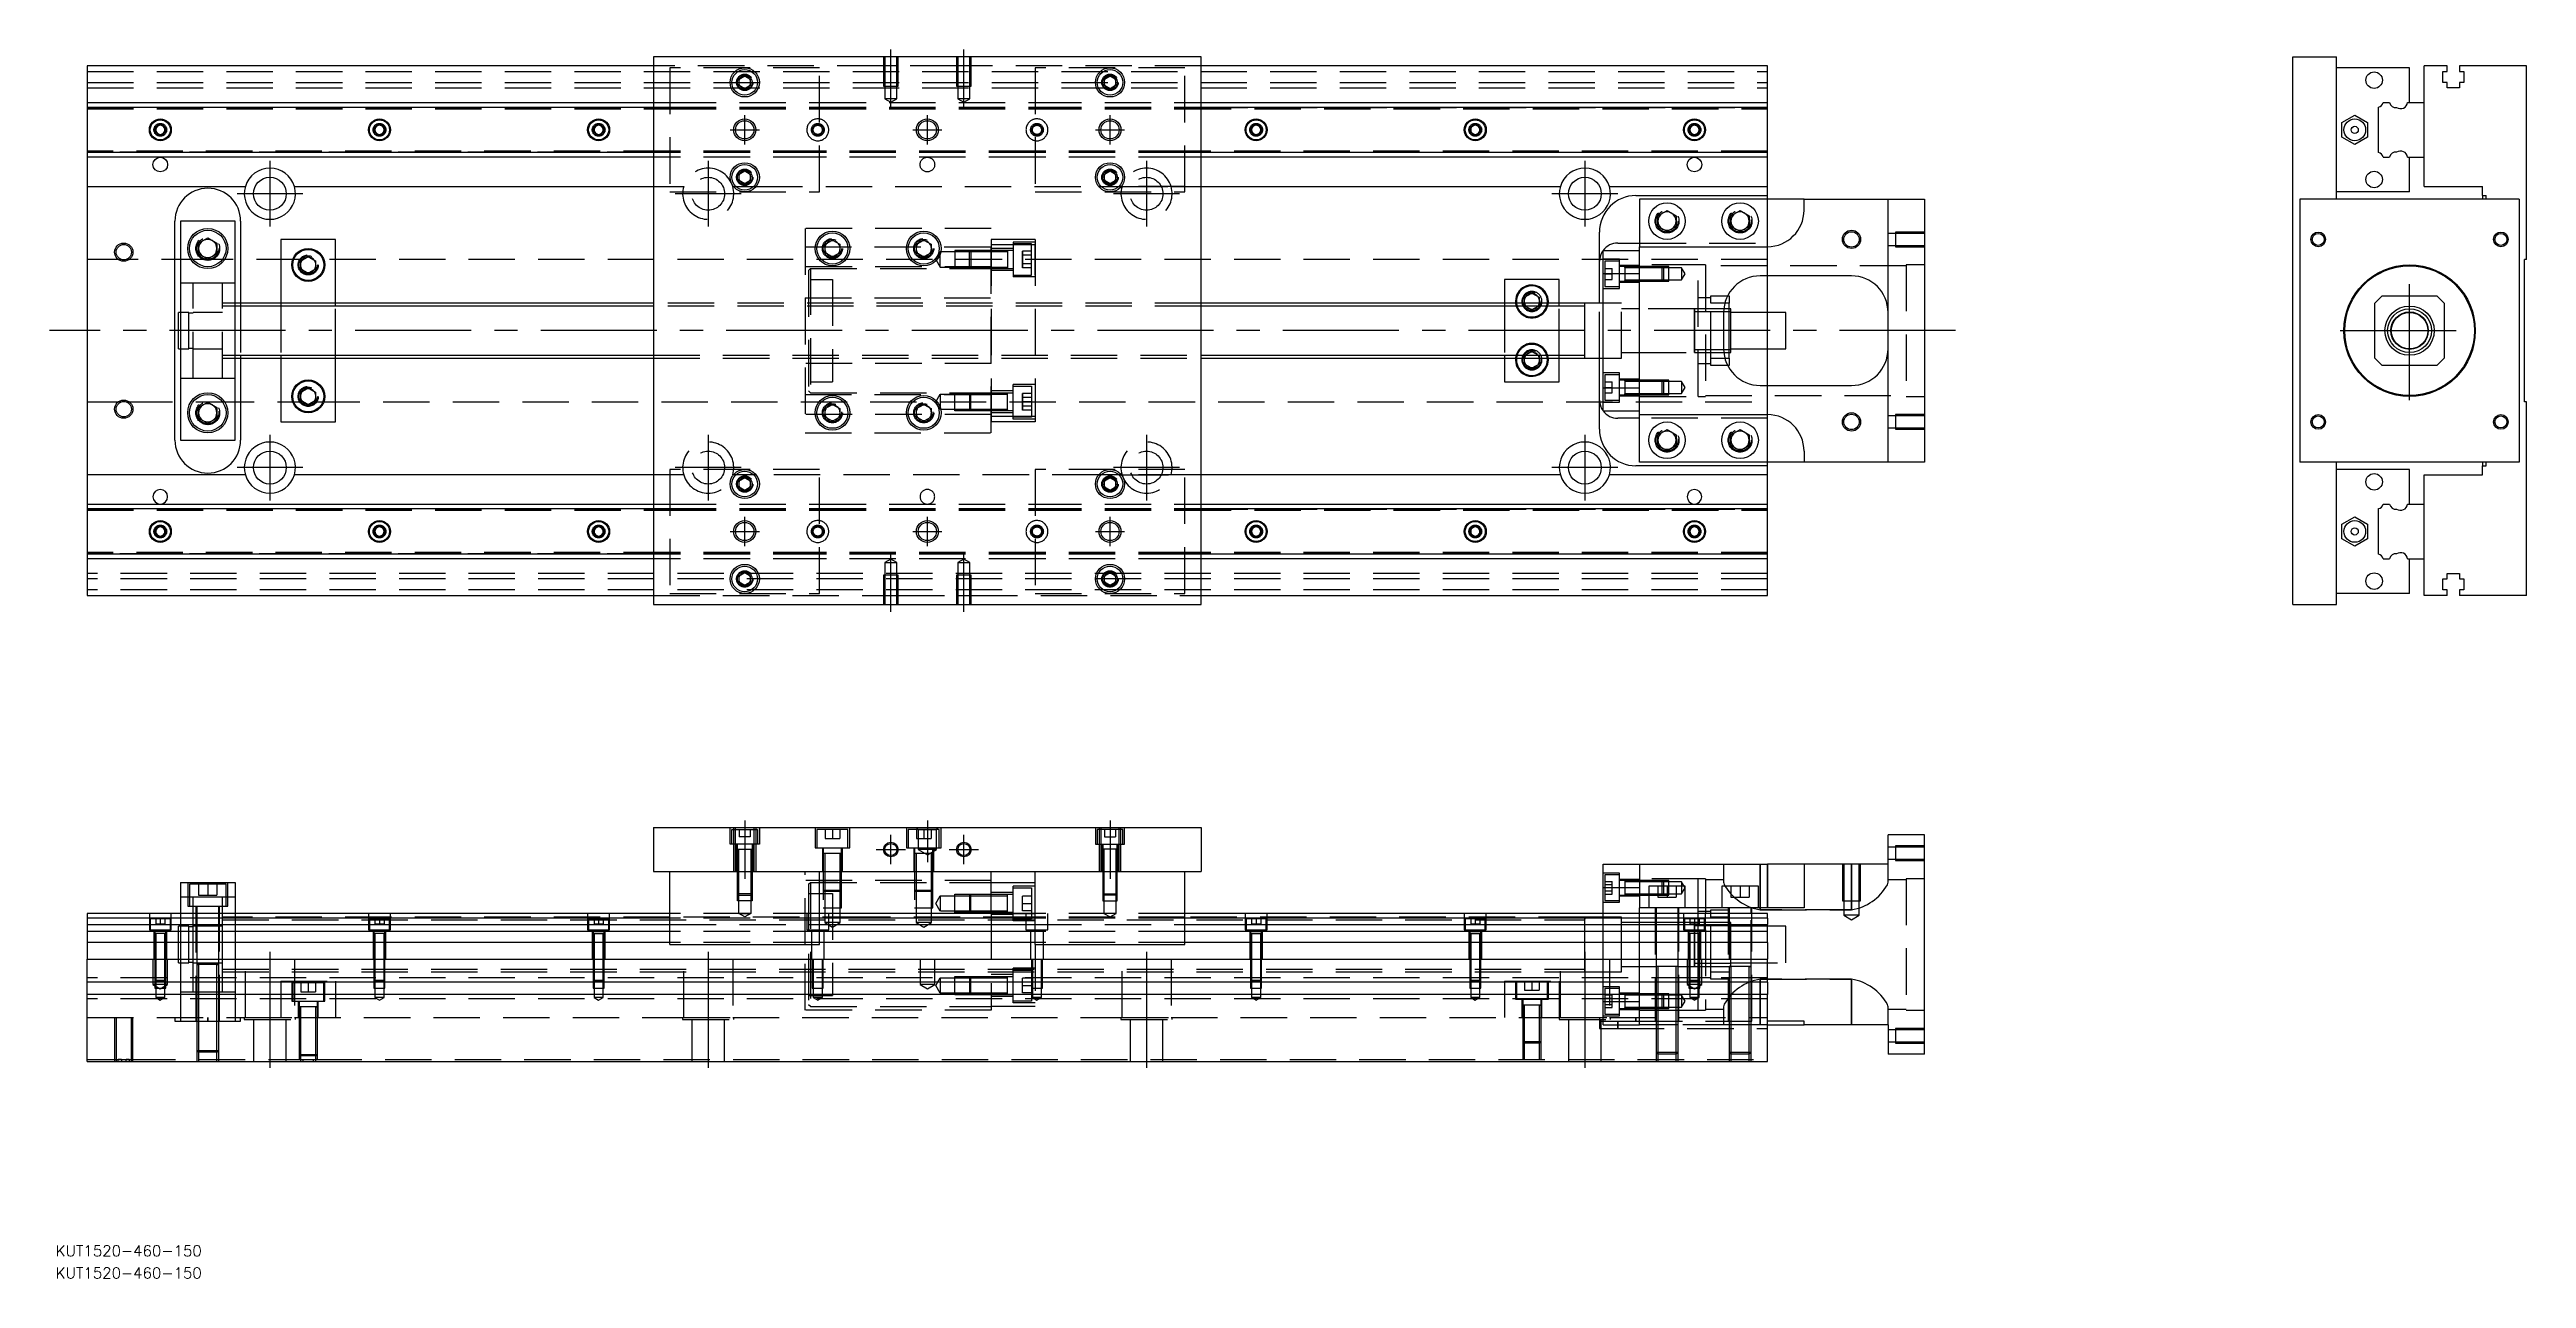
# Model space of a CAD drawing. Extents: x -10 to 668, y -260 to 77.
import ezdxf

# ---------------------------------------------------------------- set-up
doc = ezdxf.new("R2010")
doc.units = 0
doc.linetypes.add('CENTER', pattern=[50.8, 31.75, -6.35, 6.35, -6.35])
doc.linetypes.add('DASHED', pattern=[19.05, 12.7, -6.35])
doc.layers.get('0').update_dxf_attribs({"linetype": 'CONTINUOUS'})
doc.layers.add('CENTER', color=1, linetype='CENTER')
doc.styles.get("Standard").update_dxf_attribs({"font": 'txt.shx', "height": 3, "bigfont": 'bigfont.shx'})

# ---------------------------------------------------------------- blocks, each defined once
blk = doc.blocks.new('*U2')
at = {"color": 7, "linetype": 'CONTINUOUS'}
blk.add_text('KUT1520-460-150', height=3, dxfattribs=at).set_placement((-8.63, -259.59))
blk = doc.blocks.new('*U3')
at = {"color": 7, "linetype": 'CONTINUOUS'}
blk.add_text('KUT1520-460-150', height=3, dxfattribs=at).set_placement((-8.63, -253.52))

msp = doc.modelspace()

# ---------------------------------------------------------------- linework, layer by layer
at = {"color": 7, "linetype": 'CONTINUOUS'}
for p, q in [((155, 75), (155, -75)), ((305, 75), (155, 75)), ((305, -75), (305, 75)), ((603.78, -75), (603.78, 75)), ((603.78, 75), (615.78, 75)), ((615.78, 36), (615.78, 75)), ((0, 72.5), (0, 62.5)), ((155, 72.5), (0, 72.5)), ((178.5, 68.866026), (180, 69.73205)), ((178.5, 67.133974), (178.5, 68.866026)), ((180, 69.73205), (181.5, 68.866026)), ((181.5, 68.866026), (181.5, 67.133974)), ((278.5, 68.866026), (280, 69.73205)), ((278.5, 67.133974), (278.5, 68.866026)), ((280, 69.73205), (281.5, 68.866026)), ((281.5, 68.866026), (281.5, 67.133974)), ((460, 72.5), (305, 72.5)), ((460, 62.5), (460, 72.5)), ((635.78, 72), (615.78, 72)), ((635.78, 62.5), (635.78, 72)), ((635.78, 62.5), (635.78, 72)), ((646.08, 72.5), (639.78, 72.5)), ((639.78, 62.5), (639.78, 72.5)), ((644.93, 71), (646.08, 71)), ((644.93, 68), (644.93, 71)), ((646.08, 68), (644.93, 68)), ((646.08, 71), (646.08, 72.5)), ((646.08, 66.5), (646.08, 68)), ((649.48, 72.5), (649.48, 71)), ((667.78, 72.5), (649.48, 72.5)), ((649.48, 71), (650.63, 71)), ((649.48, 68), (649.48, 66.5)), ((650.63, 68), (649.48, 68)), ((650.63, 71), (650.63, 68)), ((667.78, 19.5), (667.78, 72.5)), ((0, 62.5), (155, 62.5)), ((0, 62.5), (0, 61.247728)), ((0, 61.247728), (155, 61.247728)), ((0, 61.247728), (0, 48.752272)), ((180, 66.26795), (178.5, 67.133974)), ((181.5, 67.133974), (180, 66.26795)), ((280, 66.26795), (278.5, 67.133974)), ((281.5, 67.133974), (280, 66.26795)), ((305, 62.5), (460, 62.5)), ((305, 61.247728), (460, 61.247728)), ((460, 61.247728), (460, 62.5)), ((460, 48.752272), (460, 61.247728)), ((627.28, 48.752272), (627.28, 61.247728)), ((628.532272, 62.5), (630.30668, 62.5)), ((635.257372, 62.5), (639.78, 62.5)), ((639.78, 47.5), (639.78, 62.5)), ((639.78, 47.5), (639.78, 62.5)), ((649.48, 66.5), (646.08, 66.5)), ((18.75, 55.721688), (20, 56.443376)), ((18.75, 54.278312), (18.75, 55.721688)), ((20, 53.556624), (18.75, 54.278312)), ((20, 56.443376), (21.25, 55.721688)), ((21.25, 54.278312), (20, 53.556624)), ((21.25, 55.721688), (21.25, 54.278312)), ((78.75, 55.721688), (80, 56.443376)), ((78.75, 54.278312), (78.75, 55.721688)), ((80, 53.556624), (78.75, 54.278312)), ((80, 56.443376), (81.25, 55.721688)), ((81.25, 54.278312), (80, 53.556624)), ((81.25, 55.721688), (81.25, 54.278312)), ((138.75, 55.721688), (140, 56.443376)), ((138.75, 54.278312), (138.75, 55.721688)), ((140, 53.556624), (138.75, 54.278312)), ((140, 56.443376), (141.25, 55.721688)), ((141.25, 54.278312), (140, 53.556624)), ((141.25, 55.721688), (141.25, 54.278312)), ((318.75, 55.721688), (320, 56.443376)), ((318.75, 54.278312), (318.75, 55.721688)), ((320, 53.556624), (318.75, 54.278312)), ((320, 56.443376), (321.25, 55.721688)), ((321.25, 54.278312), (320, 53.556624)), ((321.25, 55.721688), (321.25, 54.278312)), ((378.75, 55.721688), (380, 56.443376)), ((378.75, 54.278312), (378.75, 55.721688)), ((380, 53.556624), (378.75, 54.278312)), ((380, 56.443376), (381.25, 55.721688)), ((381.25, 54.278312), (380, 53.556624)), ((381.25, 55.721688), (381.25, 54.278312)), ((438.75, 55.721688), (440, 56.443376)), ((438.75, 54.278312), (438.75, 55.721688)), ((440, 53.556624), (438.75, 54.278312)), ((440, 56.443376), (441.25, 55.721688)), ((441.25, 54.278312), (440, 53.556624)), ((441.25, 55.721688), (441.25, 54.278312)), ((617.279999, 57.020726), (620.78, 59.041452)), ((617.28, 52.979274), (617.279999, 57.020726)), ((620.78, 59.041452), (624.279999, 57.020726)), ((624.279999, 57.020726), (624.279999, 52.979274)), ((155, 48.752272), (0, 48.752272)), ((0, 48.752272), (0, 47.5)), ((155, 47.5), (0, 47.5)), ((0, 47.5), (0, 39.5)), ((460, 48.752272), (305, 48.752272)), ((460, 47.5), (305, 47.5)), ((460, 47.5), (460, 48.752272)), ((460, 39.5), (460, 47.5)), ((620.78, 50.958548), (617.28, 52.979274)), ((624.279999, 52.979274), (620.78, 50.958548)), ((628.532272, 47.5), (630.30668, 47.5)), ((635.257372, 47.5), (639.78, 47.5)), ((635.78, 38), (635.78, 47.5)), ((635.78, 38), (635.78, 47.5)), ((639.78, 39.5), (639.78, 47.5)), ((178.5, 42.866026), (180, 43.73205)), ((178.5, 41.133974), (178.5, 42.866026)), ((180, 40.26795), (178.5, 41.133974)), ((180, 43.73205), (181.5, 42.866026)), ((181.5, 41.133974), (180, 40.26795)), ((181.5, 42.866026), (181.5, 41.133974)), ((278.5, 42.866026), (280, 43.73205)), ((278.5, 41.133974), (278.5, 42.866026)), ((280, 40.26795), (278.5, 41.133974)), ((280, 43.73205), (281.5, 42.866026)), ((281.5, 41.133974), (280, 40.26795)), ((281.5, 42.866026), (281.5, 41.133974)), ((0, 39.5), (43.291796, 39.5)), ((0, 39.5), (0, -39.5)), ((56.708204, 39.5), (155, 39.5)), ((305, 39.5), (403.291796, 39.5)), ((416.708204, 39.5), (460, 39.5)), ((424, 37), (460, 37)), ((425, 36), (425, 23)), ((470, 36), (425, 36)), ((460, 37), (460, 39.5)), ((460, 36), (460, 37)), ((470, 33), (470, 36)), ((470, 36), (493, 36)), ((493, -36), (493, 36)), ((493, 36), (503, 36)), ((503, 36), (503, -36)), ((605.78, 36), (605.78, -36)), ((665.78, 36), (605.78, 36)), ((635.78, 38), (615.78, 38)), ((639.78, 39.5), (655.78, 39.5)), ((655.78, 37), (655.78, 39.5)), ((655.78, 37), (656.78, 37)), ((655.78, 37), (655.78, 36)), ((656.78, 36), (656.78, 37)), ((665.78, 36), (665.78, -36)), ((24, -30), (24, 30)), ((40.5, 30), (25.5, 30)), ((25.5, 30), (25.5, -30)), ((40.5, -30), (40.5, 30)), ((42, 30), (42, 7.5)), ((430, 31.443376), (432.5, 32.886752)), ((430, 28.556624), (430, 31.443376)), ((432.5, 27.113248), (430, 28.556624)), ((432.5, 32.886752), (435, 31.443376)), ((435, 28.556624), (432.5, 27.113248)), ((435, 31.443376), (435, 28.556624)), ((450, 31.443376), (452.5, 32.886752)), ((450, 28.556624), (450, 31.443376)), ((452.5, 27.113248), (450, 28.556624)), ((452.5, 32.886752), (455, 31.443376)), ((455, 28.556624), (452.5, 27.113248)), ((455, 31.443376), (455, 28.556624)), ((30.5, 23.943376), (33, 25.386752)), ((30.5, 21.056624), (30.5, 23.943376)), ((33, 19.613248), (30.5, 21.056624)), ((33, 25.386752), (35.5, 23.943376)), ((35.5, 21.056624), (33, 19.613248)), ((35.5, 23.943376), (35.5, 21.056624)), ((68, 25), (53, 25)), ((53, 25), (53, 7.5)), ((68, 7.5), (68, 25)), ((202, 23.6547), (204, 24.809402)), ((202, 21.3453), (202, 23.6547)), ((204, 20.190598), (202, 21.3453)), ((204, 24.809402), (206, 23.6547)), ((206, 21.3453), (204, 20.190598)), ((206, 23.6547), (206, 21.3453)), ((227, 23.6547), (229, 24.809402)), ((227, 21.3453), (227, 23.6547)), ((229, 20.190598), (227, 21.3453)), ((229, 24.809402), (231, 23.6547)), ((231, 21.3453), (229, 20.190598)), ((231, 23.6547), (231, 21.3453)), ((414, 7.5), (414, 27)), ((415, 22), (425, 22)), ((415, 15.652476), (415, 22)), ((419, 24), (425, 24)), ((425, 15.652476), (425, 23)), ((425, 23), (460, 23)), ((58.5, 19.1547), (60.5, 20.309402)), ((58.5, 16.8453), (58.5, 19.1547)), ((60.5, 15.690598), (58.5, 16.8453)), ((60.5, 20.309402), (62.5, 19.1547)), ((62.5, 16.8453), (60.5, 15.690598)), ((62.5, 19.1547), (62.5, 16.8453)), ((403, 14), (388, 14)), ((388, 14), (388, 7.5)), ((403, 7.5), (403, 14)), ((415, 15.652476), (425, 15.652476)), ((415, -15.652476), (415, 15.652476)), ((425, -15.652476), (425, 15.652476)), ((425, -15.652476), (425, 15.652476)), ((483, 15), (458, 15)), ((460, 5), (460, 15)), ((667.78, 19.5), (667.28, 19.5)), ((667.28, -19.5), (667.28, 19.5)), ((155, 7.5), (40.5, 7.5)), ((410, 7.5), (305, 7.5)), ((393.5, 9.1547), (395.5, 10.309402)), ((393.5, 7.5), (393.5, 9.1547)), ((395.5, 10.309402), (397.5, 9.1547)), ((397.5, 9.1547), (397.5, 7.5)), ((410, 7.5), (409.995, 7.5)), ((410, -7.500006), (410, 7.500006)), ((415, 7.5), (410, 7.5)), ((410.005, 7.5), (410, 7.5)), ((449.5, 7.5), (448.317542, 7.5)), ((449.069714, 9.5), (449.5, 9.5)), ((449.5, 9.5), (449.5, 7.5)), ((449.5, -7.5), (449.5, 7.5)), ((628.28, 9.5), (626.28, 7.5)), ((626.28, -7.5), (626.28, 7.5)), ((628.28, 9.5), (643.28, 9.5)), ((645.28, 7.5), (643.28, 9.5)), ((645.28, 7.5), (645.28, -7.5)), ((25, -5), (25, 5)), ((25.5, 5), (25, 5)), ((448, 5), (448, -5)), ((449.5, 5.125), (448.000782, 5.125)), ((450, 6), (449.5, 6)), ((450, 5.125), (449.5, 5.125)), ((450, -6), (450, 6)), ((465, 5), (450, 5)), ((465, -5), (465, 5)), ((25, -5), (25.5, -5)), ((448.000782, -5.125), (449.5, -5.125)), ((449.5, -5.125), (450, -5.125)), ((449.5, -6), (450, -6)), ((450, -5), (465, -5)), ((460, -15), (460, -5)), ((40.5, -7.5), (155, -7.5)), ((42, -7.5), (42, -30)), ((53, -7.5), (53, -25)), ((68, -25), (68, -7.5)), ((305, -7.5), (410, -7.5)), ((388, -7.5), (388, -14)), ((393.5, -9.1547), (393.5, -7.5)), ((395.5, -10.309402), (393.5, -9.1547)), ((397.5, -9.1547), (395.5, -10.309402)), ((397.5, -7.5), (397.5, -9.1547)), ((403, -14), (403, -7.5)), ((409.995, -7.5), (410, -7.5)), ((410, -7.5), (415, -7.5)), ((410, -7.5), (410.005, -7.5)), ((414, -27), (414, -7.5)), ((448.317542, -7.5), (449.5, -7.5)), ((449.5, -9.5), (449.069714, -9.5)), ((449.5, -7.5), (449.5, -9.5)), ((626.28, -7.5), (628.28, -9.5)), ((643.28, -9.5), (628.28, -9.5)), ((643.28, -9.5), (645.28, -7.5)), ((30.5, -21.056624), (33, -19.613248)), ((33, -19.613248), (35.5, -21.056624)), ((58.5, -16.8453), (60.5, -15.690598)), ((58.5, -19.1547), (58.5, -16.8453)), ((60.5, -20.309402), (58.5, -19.1547)), ((60.5, -15.690598), (62.5, -16.8453)), ((62.5, -19.1547), (60.5, -20.309402)), ((62.5, -16.8453), (62.5, -19.1547)), ((202, -21.3453), (204, -20.190598)), ((204, -20.190598), (206, -21.3453)), ((227, -21.3453), (229, -20.190598)), ((229, -20.190598), (231, -21.3453)), ((388, -14), (403, -14)), ((415, -15.652476), (425, -15.652476)), ((415, -22), (415, -15.652476)), ((425, -23), (425, -15.652476)), ((458, -15), (483, -15)), ((667.78, -19.5), (667.28, -19.5)), ((667.78, -72.5), (667.78, -19.5)), ((30.5, -23.943376), (30.5, -21.056624)), ((33, -25.386752), (30.5, -23.943376)), ((35.5, -23.943376), (33, -25.386752)), ((35.5, -21.056624), (35.5, -23.943376)), ((53, -25), (68, -25)), ((202, -23.6547), (202, -21.3453)), ((204, -24.809402), (202, -23.6547)), ((206, -23.6547), (204, -24.809402)), ((206, -21.3453), (206, -23.6547)), ((227, -23.6547), (227, -21.3453)), ((229, -24.809402), (227, -23.6547)), ((231, -23.6547), (229, -24.809402)), ((231, -21.3453), (231, -23.6547)), ((415, -22), (425, -22)), ((425, -24), (419, -24)), ((425, -23), (460, -23)), ((425, -36), (425, -23)), ((430, -28.556624), (432.5, -27.113248)), ((432.5, -27.113248), (435, -28.556624)), ((450, -28.556624), (452.5, -27.113248)), ((452.5, -27.113248), (455, -28.556624)), ((658.78, -25), (659.13, -25)), ((662.43, -25), (662.78, -25)), ((25.5, -30), (40.5, -30)), ((430, -31.443376), (430, -28.556624)), ((432.5, -32.886752), (430, -31.443376)), ((435, -31.443376), (432.5, -32.886752)), ((435, -28.556624), (435, -31.443376)), ((450, -31.443376), (450, -28.556624)), ((452.5, -32.886752), (450, -31.443376)), ((455, -31.443376), (452.5, -32.886752)), ((455, -28.556624), (455, -31.443376)), ((470, -33), (470, -36)), ((0, -39.5), (0, -47.5)), ((43.291796, -39.5), (0, -39.5)), ((155, -39.5), (56.708204, -39.5)), ((178.5, -41.133974), (180, -40.26795)), ((180, -40.26795), (181.5, -41.133974)), ((278.5, -41.133974), (280, -40.26795)), ((280, -40.26795), (281.5, -41.133974)), ((403.291796, -39.5), (305, -39.5)), ((460, -39.5), (416.708204, -39.5)), ((460, -37), (424, -37)), ((470, -36), (425, -36)), ((460, -37), (460, -36)), ((460, -39.5), (460, -37)), ((460, -47.5), (460, -39.5)), ((493, -36), (470, -36)), ((503, -36), (493, -36)), ((665.78, -36), (605.78, -36)), ((615.78, -75), (615.78, -36)), ((635.78, -38), (615.78, -38)), ((635.78, -47.5), (635.78, -38)), ((639.78, -39.5), (655.78, -39.5)), ((639.78, -47.5), (639.78, -39.5)), ((655.78, -36), (655.78, -37)), ((655.78, -37), (656.78, -37)), ((655.78, -39.5), (655.78, -37)), ((656.78, -37), (656.78, -36)), ((178.5, -42.866026), (178.5, -41.133974)), ((180, -43.73205), (178.5, -42.866026)), ((181.5, -42.866026), (180, -43.73205)), ((181.5, -41.133974), (181.5, -42.866026)), ((278.5, -42.866026), (278.5, -41.133974)), ((280, -43.73205), (278.5, -42.866026)), ((281.5, -42.866026), (280, -43.73205)), ((281.5, -41.133974), (281.5, -42.866026)), ((0, -47.5), (155, -47.5)), ((0, -47.5), (0, -48.752272)), ((0, -48.752272), (0, -61.247728)), ((0, -48.752272), (155, -48.752272)), ((18.75, -54.278312), (20, -53.556624)), ((20, -53.556624), (21.25, -54.278312)), ((78.75, -54.278312), (80, -53.556624)), ((80, -53.556624), (81.25, -54.278312)), ((138.75, -54.278312), (140, -53.556624)), ((140, -53.556624), (141.25, -54.278312)), ((305, -47.5), (460, -47.5)), ((305, -48.752272), (460, -48.752272)), ((318.75, -54.278312), (320, -53.556624)), ((320, -53.556624), (321.25, -54.278312)), ((378.75, -54.278312), (380, -53.556624)), ((380, -53.556624), (381.25, -54.278312)), ((438.75, -54.278312), (440, -53.556624)), ((440, -53.556624), (441.25, -54.278312)), ((460, -48.752272), (460, -47.5)), ((460, -61.247728), (460, -48.752272)), ((617.279999, -52.979274), (620.78, -50.958548)), ((617.28, -57.020726), (617.279999, -52.979274)), ((620.78, -50.958548), (624.279999, -52.979274)), ((624.279999, -52.979274), (624.279999, -57.020726)), ((627.28, -61.247728), (627.28, -48.752272)), ((628.532272, -47.5), (630.30668, -47.5)), ((635.257372, -47.5), (639.78, -47.5)), ((639.78, -62.5), (639.78, -47.5)), ((639.78, -62.5), (639.78, -47.5)), ((18.75, -55.721688), (18.75, -54.278312)), ((20, -56.443376), (18.75, -55.721688)), ((21.25, -55.721688), (20, -56.443376)), ((21.25, -54.278312), (21.25, -55.721688)), ((78.75, -55.721688), (78.75, -54.278312)), ((80, -56.443376), (78.75, -55.721688)), ((81.25, -55.721688), (80, -56.443376)), ((81.25, -54.278312), (81.25, -55.721688)), ((138.75, -55.721688), (138.75, -54.278312)), ((140, -56.443376), (138.75, -55.721688)), ((141.25, -55.721688), (140, -56.443376)), ((141.25, -54.278312), (141.25, -55.721688)), ((318.75, -55.721688), (318.75, -54.278312)), ((320, -56.443376), (318.75, -55.721688)), ((321.25, -55.721688), (320, -56.443376)), ((321.25, -54.278312), (321.25, -55.721688)), ((378.75, -55.721688), (378.75, -54.278312)), ((380, -56.443376), (378.75, -55.721688)), ((381.25, -55.721688), (380, -56.443376)), ((381.25, -54.278312), (381.25, -55.721688)), ((438.75, -55.721688), (438.75, -54.278312)), ((440, -56.443376), (438.75, -55.721688)), ((441.25, -55.721688), (440, -56.443376)), ((441.25, -54.278312), (441.25, -55.721688)), ((620.78, -59.041452), (617.28, -57.020726)), ((624.279999, -57.020726), (620.78, -59.041452)), ((155, -61.247728), (0, -61.247728)), ((0, -61.247728), (0, -62.5)), ((155, -62.5), (0, -62.5)), ((0, -62.5), (0, -72.5)), ((178.5, -67.133974), (180, -66.26795)), ((178.5, -68.866026), (178.5, -67.133974)), ((180, -66.26795), (181.5, -67.133974)), ((181.5, -67.133974), (181.5, -68.866026)), ((278.5, -67.133974), (280, -66.26795)), ((278.5, -68.866026), (278.5, -67.133974)), ((280, -66.26795), (281.5, -67.133974)), ((281.5, -67.133974), (281.5, -68.866026)), ((460, -61.247728), (305, -61.247728)), ((460, -62.5), (305, -62.5)), ((460, -62.5), (460, -61.247728)), ((460, -72.5), (460, -62.5)), ((628.532272, -62.5), (630.30668, -62.5)), ((635.257372, -62.5), (639.78, -62.5)), ((635.78, -72), (635.78, -62.5)), ((639.78, -72.5), (639.78, -62.5)), ((646.08, -66.5), (649.48, -66.5)), ((646.08, -68), (646.08, -66.5)), ((649.48, -66.5), (649.48, -68)), ((0, -72.5), (155, -72.5)), ((180, -69.73205), (178.5, -68.866026)), ((181.5, -68.866026), (180, -69.73205)), ((280, -69.73205), (278.5, -68.866026)), ((281.5, -68.866026), (280, -69.73205)), ((305, -72.5), (460, -72.5)), ((635.78, -72), (615.78, -72)), ((646.08, -72.5), (639.78, -72.5)), ((644.93, -68), (646.08, -68)), ((644.93, -71), (644.93, -68)), ((646.08, -71), (644.93, -71)), ((646.08, -72.5), (646.08, -71)), ((649.48, -68), (650.63, -68)), ((650.63, -71), (649.48, -71)), ((649.48, -71), (649.48, -72.5)), ((667.78, -72.5), (649.48, -72.5)), ((650.63, -68), (650.63, -71)), ((155, -75), (305, -75)), ((603.78, -75), (615.78, -75)), ((155, -136.12), (155, -148.12)), ((155, -136.12), (305, -136.12)), ((305, -136.12), (305, -148.12)), ((493, -146.12), (493, -138.12)), ((503, -138.12), (493, -138.12)), ((503, -198.12), (503, -138.12)), ((155, -148.12), (305, -148.12)), ((159.5, -168.12), (159.5, -148.12)), ((200.5, -168.12), (200.5, -148.12)), ((247.5, -159.62), (247.5, -148.12)), ((259.5, -168.12), (259.5, -148.12)), ((300.5, -168.12), (300.5, -148.12)), ((415, -152.467524), (415, -146.12)), ((415, -146.12), (425, -146.12)), ((425, -146.12), (425, -158.12)), ((425, -146.12), (460, -146.12)), ((460, -158.12), (460, -146.12)), ((470, -146.12), (460, -146.12)), ((470, -146.12), (470, -158.12)), ((493, -146.12), (470, -146.12)), ((25.5, -151.12), (25.5, -159.62)), ((25.5, -151.12), (40.5, -151.12)), ((40.5, -151.12), (40.5, -159.62)), ((247.5, -151.12), (259.5, -151.12)), ((415, -152.467524), (425, -152.467524)), ((415, -159.62), (415, -152.467524)), ((437.5, -152.12), (427.5, -152.12)), ((427.5, -152.12), (427.5, -158.12)), ((437.5, -158.12), (437.5, -152.12)), ((457.5, -152.12), (447.5, -152.12)), ((447.5, -152.12), (447.5, -158.12)), ((457.5, -158.12), (457.5, -152.12)), ((159.5, -159.62), (0, -159.62)), ((0, -159.62), (0, -160.872272)), ((0, -160.872272), (0, -162.64668)), ((159.5, -160.872272), (0, -160.872272)), ((0, -162.64668), (159.5, -162.64668)), ((0, -162.64668), (0, -164.543076)), ((259.5, -159.62), (200.5, -159.62)), ((259.5, -160.872272), (200.5, -160.872272)), ((200.5, -162.64668), (259.5, -162.64668)), ((460, -159.62), (300.5, -159.62)), ((460, -160.872272), (300.5, -160.872272)), ((300.5, -162.64668), (460, -162.64668)), ((410, -168.12), (410, -160.619994)), ((410, -175.620006), (410, -160.619994)), ((410, -172.12), (410, -161.37)), ((425, -159.62), (425, -158.12)), ((470, -158.12), (425, -158.12)), ((440, -168.12), (440, -162.119994)), ((440, -174.120006), (440, -162.119994)), ((460, -160.872272), (460, -159.62)), ((460, -160.872272), (460, -162.64668)), ((460, -164.543076), (460, -162.64668)), ((159.5, -164.543076), (0, -164.543076)), ((0, -164.543076), (0, -167.597372)), ((0, -167.597372), (0, -172.12)), ((159.5, -167.597372), (0, -167.597372)), ((159.5, -168.12), (200.5, -168.12)), ((259.5, -164.543076), (200.5, -164.543076)), ((259.5, -167.597372), (200.5, -167.597372)), ((259.5, -168.12), (300.5, -168.12)), ((460, -164.543076), (300.5, -164.543076)), ((460, -167.597372), (300.5, -167.597372)), ((440, -162.995), (440, -164.12)), ((441, -162.995), (440, -162.995)), ((442.75, -162.995), (441, -162.995)), ((444.5, -162.995), (442.75, -162.995)), ((449.5, -162.995), (444.5, -162.995)), ((450, -162.995), (449.5, -162.995)), ((460, -167.597372), (460, -164.543076)), ((460, -167.597372), (460, -172.12)), ((0, -178.42), (0, -172.12)), ((0, -172.12), (460, -172.12)), ((410, -174.87), (410, -172.12)), ((410, -175.620006), (410, -174.87)), ((440, -173.245), (450, -173.245)), ((460, -178.42), (460, -172.12)), ((460, -178.42), (0, -178.42)), ((0, -181.82), (0, -178.42)), ((0, -200.12), (0, -181.82)), ((460, -181.82), (0, -181.82)), ((460, -178.42), (460, -181.82)), ((460, -200.12), (460, -181.82)), ((470, -189.12), (460, -189.12)), ((470, -190.12), (470, -189.12)), ((460, -190.12), (470, -190.12)), ((493, -190.12), (470, -190.12)), ((493, -190.12), (493, -198.12)), ((0, -200.12), (460, -200.12)), ((503, -198.12), (493, -198.12))]:
    msp.add_line(p, q, dxfattribs=at)
at = {"color": 3, "linetype": 'DASHED'}
for p, q in [((218.000006, 75), (218.000006, 67)), ((218.35, 75), (218.35, 67)), ((221.65, 67), (221.65, 75)), ((221.999994, 67), (221.999994, 75)), ((238.000006, 75), (238.000006, 67)), ((238.35, 75), (238.35, 67)), ((241.65, 67), (241.65, 75)), ((241.999994, 67), (241.999994, 75)), ((0, 71), (460, 71)), ((0, 68), (460, 68)), ((218.000006, 72.5), (155, 72.5)), ((200.5, 72), (159.5, 72)), ((159.5, 72), (159.5, 38)), ((181.973226, 68.326156), (182, 68)), ((200.5, 38), (200.5, 72)), ((221.999994, 72.5), (218.000006, 72.5)), ((238.000006, 72.5), (221.999994, 72.5)), ((241.999994, 72.5), (238.000006, 72.5)), ((305, 72.5), (241.999994, 72.5)), ((300.5, 72), (259.5, 72)), ((259.5, 72), (259.5, 38)), ((278, 68), (278.023172, 68.30356)), ((300.5, 38), (300.5, 72)), ((0, 66.5), (460, 66.5)), ((0, 61.1147), (155, 61.1147)), ((0, 61.1), (159.5, 61.1)), ((155, 62.5), (159.5, 62.5)), ((155, 61.247728), (159.5, 61.247728)), ((155, 61.1147), (159.5, 61.1147)), ((159.5, 62.5), (200.5, 62.5)), ((159.5, 61.247728), (200.5, 61.247728)), ((159.5, 61.1147), (200.5, 61.1147)), ((159.5, 61.1), (200.5, 61.1)), ((200.5, 62.5), (259.5, 62.5)), ((200.5, 61.247728), (259.5, 61.247728)), ((200.5, 61.1147), (259.5, 61.1147)), ((200.5, 61.1), (259.5, 61.1)), ((218.000006, 67), (221.999994, 67)), ((218.35, 67), (218.35, 63.5)), ((221.65, 63.5), (218.35, 63.5)), ((218.35, 63.5), (220, 62.547372)), ((220, 62.547372), (221.65, 63.5)), ((221.65, 63.5), (221.65, 67)), ((238.000006, 67), (241.999994, 67)), ((238.35, 67), (238.35, 63.5)), ((241.65, 63.5), (238.35, 63.5)), ((238.35, 63.5), (240, 62.547372)), ((240, 62.547372), (241.65, 63.5)), ((241.65, 63.5), (241.65, 67)), ((259.5, 62.5), (300.5, 62.5)), ((259.5, 61.247728), (300.5, 61.247728)), ((259.5, 61.1147), (300.5, 61.1147)), ((259.5, 61.1), (300.5, 61.1)), ((300.5, 62.5), (305, 62.5)), ((300.5, 61.247728), (305, 61.247728)), ((300.5, 61.1147), (305, 61.1147)), ((300.5, 61.1), (460, 61.1)), ((305, 61.1147), (460, 61.1147)), ((0, 60.8), (159.5, 60.8)), ((21.477374, 55.25955), (21.5, 55)), ((81.477374, 55.25955), (81.5, 55)), ((138.5, 55), (138.52041, 55.24661)), ((159.5, 60.8), (200.5, 60.8)), ((200.5, 60.8), (259.5, 60.8)), ((259.5, 60.8), (300.5, 60.8)), ((300.5, 60.8), (460, 60.8)), ((318.5, 55), (318.52041, 55.24661)), ((378.5, 55), (378.52041, 55.24661)), ((441.477374, 55.25955), (441.5, 55)), ((159.5, 49.2), (0, 49.2)), ((159.5, 48.9), (0, 48.9)), ((155, 48.8853), (0, 48.8853)), ((159.5, 48.8853), (155, 48.8853)), ((159.5, 48.752272), (155, 48.752272)), ((159.5, 47.5), (155, 47.5)), ((200.5, 49.2), (159.5, 49.2)), ((200.5, 48.9), (159.5, 48.9)), ((200.5, 48.8853), (159.5, 48.8853)), ((200.5, 48.752272), (159.5, 48.752272)), ((200.5, 47.5), (159.5, 47.5)), ((259.5, 49.2), (200.5, 49.2)), ((259.5, 48.9), (200.5, 48.9)), ((259.5, 48.8853), (200.5, 48.8853)), ((259.5, 48.752272), (200.5, 48.752272)), ((259.5, 47.5), (200.5, 47.5)), ((300.5, 49.2), (259.5, 49.2)), ((300.5, 48.9), (259.5, 48.9)), ((300.5, 48.8853), (259.5, 48.8853)), ((300.5, 48.752272), (259.5, 48.752272)), ((300.5, 47.5), (259.5, 47.5)), ((460, 49.2), (300.5, 49.2)), ((460, 48.9), (300.5, 48.9)), ((305, 48.8853), (300.5, 48.8853)), ((305, 48.752272), (300.5, 48.752272)), ((305, 47.5), (300.5, 47.5)), ((460, 48.8853), (305, 48.8853)), ((181.973226, 42.326156), (182, 42)), ((281.973226, 42.326156), (282, 42)), ((155, 39.5), (163.291796, 39.5)), ((159.5, 38), (200.5, 38)), ((176.708204, 39.5), (176.877502, 39.5)), ((176.877502, 39.5), (177.55051, 39.5)), ((177.55051, 39.5), (182.44949, 39.5)), ((182.44949, 39.5), (183.122498, 39.5)), ((183.122498, 39.5), (276.877502, 39.5)), ((259.5, 38), (300.5, 38)), ((276.877502, 39.5), (277.55051, 39.5)), ((277.55051, 39.5), (282.44949, 39.5)), ((282.44949, 39.5), (283.122498, 39.5)), ((283.122498, 39.5), (300.5, 39.5)), ((300.5, 39.5), (283.291796, 39.5)), ((296.708204, 39.5), (305, 39.5)), ((460, 24), (460, 36)), ((196.5, 28), (196.5, -28)), ((247.5, 28), (196.5, 28)), ((247.5, -28), (247.5, 28)), ((429.5, 30), (429.520026, 30.346056)), ((455.477798, 30.364306), (455.5, 30)), ((30, 22.5), (30.020026, 22.846056)), ((196.5, 23), (247.5, 23)), ((201.5, 22.5), (201.512884, 22.753488)), ((226.5, 22.5), (226.52689, 22.865682)), ((233.500001, 21.585571), (232.287565, 19.485571)), ((239.4, 21.585571), (233.5, 21.585571)), ((233.500001, 17.385571), (233.500001, 21.585571)), ((242.4, 21.985565), (237.5, 21.985565)), ((237.5, 21.971141), (237.5, 16.985576)), ((242, 21.585571), (239.4, 21.585571)), ((241.9, 21.985571), (241.5, 21.585571)), ((241.5, 17.385571), (241.5, 21.585571)), ((241.9, 21.985571), (241.9, 16.985571)), ((251.9, 21.585571), (242, 21.585571)), ((253.5, 21.985565), (242.4, 21.985565)), ((247.5, 25), (247.5, -25)), ((259.5, 25), (247.5, 25)), ((259.5, 23.49468), (247.5, 23.49468)), ((253.5, 22.485571), (247.5, 22.485571)), ((251.9, 21.985571), (251.9, 16.985571)), ((253.5, 24.235572), (253.5, 14.735572)), ((259.5, 24.235572), (253.5, 24.235572)), ((258.5, 23.735571), (253.5, 23.735571)), ((256, 20.640272), (256, 21.794972)), ((256, 21.794972), (256, 20.640272)), ((258.5, 21.794972), (256, 21.794972)), ((258.5, 20.640272), (256, 20.640272)), ((256, 18.330872), (256, 20.640272)), ((256, 20.640272), (256, 18.330872)), ((258.5, 15.235572), (258.5, 23.735572)), ((259.5, 25), (259.5, -25)), ((259.5, 15.235571), (259.5, 23.735571)), ((425, 24), (460, 24)), ((425, 15.652476), (425, 22)), ((460, 23), (460, 24)), ((460, 15), (460, 23)), ((495, 26.65), (493, 26.65)), ((493, 23.35), (495, 23.35)), ((495, 26.999994), (495, 23.000006)), ((503, 26.999994), (495, 26.999994)), ((503, 26.65), (495, 26.65)), ((495, 23.35), (503, 23.35)), ((495, 23.000006), (503, 23.000006)), ((9.359688, 19.5), (0, 19.5)), ((33, 19.5), (10.640312, 19.5)), ((59.030306, 19.5), (33, 19.5)), ((58, 18), (58.034018, 18.411016)), ((460, 19.5), (61.969694, 19.5)), ((247.5, 17.5), (196.5, 17.5)), ((197.5, 16.5), (198, 17)), ((197.5, 16.5), (197.5, -16.5)), ((198, 17), (248, 17)), ((198, 17), (198, -17)), ((198, 14), (204, 14)), ((204, 14), (204, -14)), ((232.287565, 19.485571), (233.500001, 17.385571)), ((233.500001, 17.385571), (239.4, 17.385571)), ((237.5, 16.985575), (242.4, 16.985575)), ((239.4, 17.385571), (242, 17.385571)), ((241.5, 17.385571), (241.9, 16.985571)), ((242, 17.385571), (251.9, 17.385571)), ((242.4, 16.985575), (253.5, 16.985575)), ((253.5, 16.485571), (247.5, 16.485571)), ((253.5, 15.235572), (258.5, 15.235572)), ((259.5, 14.735572), (253.5, 14.735572)), ((258.5, 18.330872), (256, 18.330872)), ((256, 17.17617), (256, 18.330872)), ((256, 18.330872), (256, 17.17617)), ((258.5, 17.17617), (256, 17.17617)), ((419.5, 19.55635), (415, 19.55635)), ((415.5, 19.05635), (415.5, 12.05635)), ((419.5, 19.05635), (415.5, 19.05635)), ((415.5, 17.05635), (417.5, 17.05635)), ((415.5, 15.55635), (417.5, 15.55635)), ((415.5, 14.05635), (417.5, 14.05635)), ((417.5, 15.55635), (417.5, 17.05635)), ((417.5, 14.05635), (417.5, 15.55635)), ((419.5, 11.55635), (419.5, 19.55635)), ((425, 17.80635), (419.5, 17.80635)), ((420.9, 17.55635), (419.5, 17.55635)), ((420.9, 17.55635), (420.895, 17.55635)), ((420.9, 17.556354), (420.9, 13.556344)), ((420.9, 17.556354), (420.9, 13.556344)), ((420.9, 17.55635), (420.9, 17.339888)), ((420.9, 17.33964), (420.9, 17.55635)), ((420.905, 17.55635), (420.9, 17.55635)), ((425, 17.55635), (420.9, 17.55635)), ((420.9, 17.339888), (420.9, 13.77281)), ((425, 17.20635), (420.9, 17.20635)), ((420.9, 13.90635), (425, 13.90635)), ((420.9, 13.55635), (420.9, 13.773016)), ((420.9, 13.77281), (420.9, 13.55635)), ((441, 18), (425, 18)), ((431.15, 17.55635), (425, 17.55635)), ((431.150006, 17.556344), (425, 17.556344)), ((431.5, 17.20635), (425, 17.20635)), ((425, 13.90635), (431.5, 13.90635)), ((431.15, 13.55635), (431.15, 17.55635)), ((431.5, 17.20635), (431.15, 17.55635)), ((431.15, 13.55635), (431.5, 13.90635)), ((433, 17.556344), (431.150006, 17.556344)), ((431.5, 17.20635), (431.5, 13.90635)), ((433, 17.20635), (431.5, 17.20635)), ((431.5, 13.90635), (433, 13.90635)), ((433, 13.556354), (433, 17.556344)), ((436.5, 17.20635), (433, 17.20635)), ((433, 13.90635), (436.5, 13.90635)), ((436.5, 17.20635), (436.5, 13.90635)), ((437.452628, 15.55635), (436.5, 17.20635)), ((436.5, 13.90635), (437.452628, 15.55635)), ((441, -18), (441, 18)), ((443, 18), (441, 18)), ((443, 18), (443, -18)), ((498, 17.75), (443, 17.75)), ((498, 18), (498, -18)), ((503, 18), (498, 18)), ((29, 13), (25.5, 13)), ((29, -13), (29, 13)), ((37, 13), (29, 13)), ((37, -13), (37, 13)), ((40.5, 13), (37, 13)), ((40.5, 7.5), (37, 7.5)), ((42, 7.5), (42, 6.75)), ((53, 7.5), (53, 6.75)), ((68, 6.75), (68, 7.5)), ((305, 7.5), (155, 7.5)), ((196.5, 9), (247.5, 9)), ((388, 7.5), (388, 6.75)), ((393.5, 6.8453), (393.5, 7.5)), ((393.665064, 6.75), (393.5, 6.8453)), ((397.5, 6.8453), (397.334936, 6.75)), ((397.5, 7.5), (397.5, 6.8453)), ((397.983582, 8.286038), (398, 8)), ((403, 6.75), (403, 7.5)), ((414, -7.5), (414, 7.5)), ((415, 11.55635), (419.5, 11.55635)), ((420, 7.5), (415, 7.5)), ((415.5, 12.05635), (419.5, 12.05635)), ((419.5, 13.55635), (420.9, 13.55635)), ((419.5, 13.30635), (425, 13.30635)), ((420, -7.5), (420, 7.5)), ((420.895, 13.55635), (420.9, 13.55635)), ((420.9, 13.55635), (420.905, 13.55635)), ((420.9, 13.55635), (425, 13.55635)), ((425, 13.556354), (431.150006, 13.556354)), ((425, 13.55635), (431.15, 13.55635)), ((431.150006, 13.556354), (433, 13.556354)), ((444.5, 9), (441, 9)), ((444.5, 9.5), (449.069714, 9.5)), ((444.5, 7.5), (444.5, 9.5)), ((448.317542, 7.5), (444.5, 7.5)), ((444.5, -7.5), (444.5, 7.5)), ((27.85, 5), (25.5, 5)), ((27.85, -5), (27.85, 5)), ((29, 4.8), (27.85, 4.8)), ((37, 5), (29, 5)), ((40.5, 6.75), (37, 6.75)), ((42, 6.75), (42, -6.75)), ((53, 6.75), (53, -6.75)), ((68, -6.75), (68, 6.75)), ((305, 6.75), (155, 6.75)), ((388, 6.75), (388, -6.75)), ((395.5, 5.690598), (393.665064, 6.75)), ((397.334936, 6.75), (395.5, 5.690598)), ((403, -6.75), (403, 6.75)), ((425, 6), (420, 6)), ((440.005, 6), (425, 6)), ((448.050126, 6), (439.995, 6)), ((440, -6.000006), (440, 6.000006)), ((440, 5.325034), (440, 6)), ((440, 6), (440, -5.999164)), ((448.000782, 5.125), (440, 5.125)), ((449.5, 6), (448.050126, 6)), ((460, -5), (460, 5)), ((25.5, -5), (27.85, -5)), ((27.85, -4.8), (29, -4.8)), ((29, -5), (37, -5)), ((37, -6.75), (40.5, -6.75)), ((42, -6.75), (42, -7.5)), ((53, -6.75), (53, -7.5)), ((68, -7.5), (68, -6.75)), ((155, -6.75), (305, -6.75)), ((388, -6.75), (388, -7.5)), ((393.5, -6.8453), (393.665064, -6.75)), ((393.665064, -6.75), (395.5, -5.690598)), ((395.5, -5.690598), (397.334936, -6.75)), ((397.334936, -6.75), (397.5, -6.8453)), ((403, -7.5), (403, -6.75)), ((420, -6), (425, -6)), ((425, -6), (440.005, -6)), ((439.995, -6), (448.050126, -6)), ((440, -5.125), (448.000782, -5.125)), ((440, -6), (440, -5.325218)), ((440, -5.999164), (440, -6)), ((448.050126, -6), (449.5, -6)), ((25.5, -13), (29, -13)), ((29, -13), (37, -13)), ((37, -7.5), (40.5, -7.5)), ((37, -13), (40.5, -13)), ((155, -7.5), (305, -7.5)), ((247.5, -9), (196.5, -9)), ((393.5, -7.5), (393.5, -6.8453)), ((397.5, -6.8453), (397.5, -7.5)), ((397.983582, -7.713962), (398, -8)), ((415, -7.5), (420, -7.5)), ((419.5, -11.55635), (415, -11.55635)), ((415.5, -12.05635), (415.5, -19.05635)), ((419.5, -12.05635), (415.5, -12.05635)), ((419.5, -19.55635), (419.5, -11.55635)), ((425, -13.30635), (419.5, -13.30635)), ((420.9, -13.55635), (419.5, -13.55635)), ((420.9, -13.55635), (420.895, -13.55635)), ((420.9, -13.556344), (420.9, -17.556354)), ((420.9, -13.556344), (420.9, -17.556354)), ((420.9, -13.556344), (420.9, -17.556354)), ((420.9, -13.55635), (420.9, -13.77281)), ((420.9, -13.773058), (420.9, -13.55635)), ((420.905, -13.55635), (420.9, -13.55635)), ((425, -13.55635), (420.9, -13.55635)), ((431.15, -13.55635), (425, -13.55635)), ((431.15, -13.556352), (425, -13.556354)), ((431.15, -17.55635), (431.15, -13.55635)), ((431.5, -13.90635), (431.15, -13.55635)), ((433, -13.556354), (431.15, -13.556352)), ((433, -17.556344), (433, -13.556354)), ((441, -9), (444.5, -9)), ((444.5, -7.5), (448.317542, -7.5)), ((444.5, -9.5), (444.5, -7.5)), ((449.069714, -9.5), (444.5, -9.5)), ((0, -19.5), (9.359688, -19.5)), ((10.640312, -19.5), (33, -19.5)), ((33, -19.5), (59.030306, -19.5)), ((58, -18), (58.034018, -17.588984)), ((61.969694, -19.5), (460, -19.5)), ((196.5, -17.5), (247.5, -17.5)), ((198, -17), (197.5, -16.5)), ((198, -14), (204, -14)), ((198, -17), (247.5, -17)), ((232.287565, -19.485571), (233.500001, -17.385571)), ((233.500001, -21.585571), (232.287565, -19.485571)), ((233.500001, -17.385571), (233.500001, -21.585571)), ((233.500001, -17.385571), (239.4, -17.385571)), ((237.5, -21.985566), (237.5, -16.985575)), ((237.5, -16.985575), (242.4, -16.985575)), ((239.4, -17.385571), (242, -17.385571)), ((241.499979, -17.385571), (241.899979, -16.985571)), ((241.499979, -17.385571), (241.499979, -21.585571)), ((241.899979, -21.985571), (241.899979, -16.985571)), ((242, -17.385571), (251.9, -17.385572)), ((242.4, -16.985575), (253.5, -16.985575)), ((253.5, -16.485572), (247.5, -16.485572)), ((251.9, -21.985571), (251.9, -16.985571)), ((253.5, -24.235572), (253.5, -14.735572)), ((259.5, -14.735572), (253.5, -14.735572)), ((253.5, -15.235571), (258.5, -15.235571)), ((256, -18.330872), (256, -17.17617)), ((256, -17.17617), (256, -18.330872)), ((258.5, -17.17617), (256, -17.17617)), ((258.5, -18.330872), (256, -18.330872)), ((256, -20.640272), (256, -18.330872)), ((256, -18.330872), (256, -20.640272)), ((258.5, -19.485571), (256, -19.485571)), ((258.5, -15.235571), (258.5, -23.735571)), ((415, -19.55635), (419.5, -19.55635)), ((415.5, -14.05635), (417.5, -14.05635)), ((415.5, -15.55635), (417.5, -15.55635)), ((415.5, -17.05635), (417.5, -17.05635)), ((415.5, -19.05635), (419.5, -19.05635)), ((417.5, -15.55635), (417.5, -14.05635)), ((417.5, -17.05635), (417.5, -15.55635)), ((419.5, -17.55635), (420.9, -17.55635)), ((419.5, -17.80635), (425, -17.80635)), ((420.895, -17.55635), (420.9, -17.55635)), ((420.9, -13.77281), (420.9, -17.339888)), ((425, -13.90635), (420.9, -13.90635)), ((420.9, -17.20635), (425, -17.20635)), ((420.9, -17.55635), (420.9, -17.339682)), ((420.9, -17.339888), (420.9, -17.55635)), ((420.9, -17.55635), (420.905, -17.55635)), ((420.9, -17.55635), (425, -17.55635)), ((431.5, -13.90635), (425, -13.90635)), ((425, -22), (425, -15.652476)), ((425, -17.20635), (431.5, -17.20635)), ((425, -17.556344), (431.15, -17.556346)), ((425, -17.55635), (431.15, -17.55635)), ((425, -18), (441, -18)), ((431.15, -17.55635), (431.5, -17.20635)), ((431.15, -17.556346), (433, -17.556344)), ((431.5, -13.90635), (431.5, -17.20635)), ((433, -13.90635), (431.5, -13.90635)), ((431.5, -17.20635), (433, -17.20635)), ((436.5, -13.90635), (433, -13.90635)), ((433, -17.20635), (436.5, -17.20635)), ((436.5, -13.90635), (436.5, -17.20635)), ((437.452628, -15.55635), (436.5, -13.90635)), ((436.5, -17.20635), (437.452628, -15.55635)), ((441, -18), (443, -18)), ((443, -17.75), (498, -17.75)), ((460, -23), (460, -15)), ((498, -18), (503, -18)), ((35.977798, -22.135694), (36, -22.5)), ((247.5, -23), (196.5, -23)), ((206.483582, -22.213962), (206.5, -22.5)), ((231.483582, -22.213962), (231.5, -22.5)), ((239.4, -21.585571), (233.66115, -21.585571)), ((242.4, -21.985565), (237.5, -21.985565)), ((242, -21.585571), (239.4, -21.585571)), ((241.899979, -21.985571), (241.499979, -21.585571)), ((251.9, -21.585571), (242, -21.585571)), ((253.5, -21.985565), (242.4, -21.985565)), ((253.5, -22.485572), (247.5, -22.485572)), ((259.5, -23.49468), (247.5, -23.49468)), ((259.5, -25), (247.5, -25)), ((251.9, -21.728173), (251.9, -21.985571)), ((258.5, -23.735571), (253.5, -23.735571)), ((259.5, -24.235572), (253.5, -24.235572)), ((258.5, -20.640272), (256, -20.640272)), ((256, -21.794972), (256, -20.640272)), ((256, -20.640272), (256, -21.794972)), ((258.5, -21.794972), (256, -21.794972)), ((460, -24), (425, -24)), ((460, -24), (460, -23)), ((460, -36), (460, -24)), ((495, -23.35), (493, -23.35)), ((493, -26.65), (495, -26.65)), ((495, -23.000006), (495, -26.999994)), ((503, -23.000006), (495, -23.000006)), ((503, -23.35), (495, -23.35)), ((495, -26.65), (503, -26.65)), ((495, -26.999994), (503, -26.999994)), ((196.5, -28), (247.5, -28)), ((435.477798, -29.635694), (435.5, -30)), ((449.5, -30), (449.520026, -29.653944)), ((163.291796, -39.5), (155, -39.5)), ((159.5, -38), (159.5, -72)), ((200.5, -38), (159.5, -38)), ((176.877502, -39.5), (176.708204, -39.5)), ((177.55051, -39.5), (176.877502, -39.5)), ((182.44949, -39.5), (177.55051, -39.5)), ((183.122498, -39.5), (182.44949, -39.5)), ((276.877502, -39.5), (183.122498, -39.5)), ((200.5, -72), (200.5, -38)), ((259.5, -38), (259.5, -72)), ((300.5, -38), (259.5, -38)), ((277.55051, -39.5), (276.877502, -39.5)), ((282.44949, -39.5), (277.55051, -39.5)), ((283.122498, -39.5), (282.44949, -39.5)), ((300.5, -39.5), (283.122498, -39.5)), ((283.291796, -39.5), (300.5, -39.5)), ((305, -39.5), (296.708204, -39.5)), ((300.5, -72), (300.5, -38)), ((181.973226, -41.673844), (182, -42)), ((278, -42), (278.030168, -41.653934)), ((0, -48.8853), (155, -48.8853)), ((0, -48.9), (159.5, -48.9)), ((0, -49.2), (159.5, -49.2)), ((155, -47.5), (159.5, -47.5)), ((155, -48.752272), (159.5, -48.752272)), ((155, -48.8853), (159.5, -48.8853)), ((159.5, -47.5), (200.5, -47.5)), ((159.5, -48.752272), (200.5, -48.752272)), ((159.5, -48.8853), (200.5, -48.8853)), ((159.5, -48.9), (200.5, -48.9)), ((159.5, -49.2), (200.5, -49.2)), ((200.5, -47.5), (259.5, -47.5)), ((200.5, -48.752272), (259.5, -48.752272)), ((200.5, -48.8853), (259.5, -48.8853)), ((200.5, -48.9), (259.5, -48.9)), ((200.5, -49.2), (259.5, -49.2)), ((259.5, -47.5), (300.5, -47.5)), ((259.5, -48.752272), (300.5, -48.752272)), ((259.5, -48.8853), (300.5, -48.8853)), ((259.5, -48.9), (300.5, -48.9)), ((259.5, -49.2), (300.5, -49.2)), ((300.5, -47.5), (305, -47.5)), ((300.5, -48.752272), (305, -48.752272)), ((300.5, -48.8853), (305, -48.8853)), ((300.5, -48.9), (460, -48.9)), ((300.5, -49.2), (460, -49.2)), ((305, -48.8853), (460, -48.8853)), ((159.5, -60.8), (0, -60.8)), ((21.477374, -54.74045), (21.5, -55)), ((78.5, -55), (78.52041, -54.75339)), ((138.5, -55), (138.52041, -54.75339)), ((200.5, -60.8), (159.5, -60.8)), ((259.5, -60.8), (200.5, -60.8)), ((300.5, -60.8), (259.5, -60.8)), ((460, -60.8), (300.5, -60.8)), ((321.477374, -54.74045), (321.5, -55)), ((381.477374, -54.74045), (381.5, -55)), ((441.477374, -54.74045), (441.5, -55)), ((159.5, -61.1), (0, -61.1)), ((155, -61.1147), (0, -61.1147)), ((460, -66.5), (0, -66.5)), ((159.5, -61.1147), (155, -61.1147)), ((159.5, -61.247728), (155, -61.247728)), ((159.5, -62.5), (155, -62.5)), ((200.5, -61.1), (159.5, -61.1)), ((200.5, -61.1147), (159.5, -61.1147)), ((200.5, -61.247728), (159.5, -61.247728)), ((200.5, -62.5), (159.5, -62.5)), ((178, -68), (178.023172, -67.69644)), ((259.5, -61.1), (200.5, -61.1)), ((259.5, -61.1147), (200.5, -61.1147)), ((259.5, -61.247728), (200.5, -61.247728)), ((259.5, -62.5), (200.5, -62.5)), ((221.999994, -67), (218.000006, -67)), ((218.000006, -67), (218.000006, -75)), ((220, -62.547372), (218.35, -63.5)), ((218.35, -63.5), (220, -63.5)), ((218.35, -63.5), (218.35, -67)), ((218.35, -67), (218.35, -75)), ((221.65, -63.5), (220, -62.547372)), ((220, -63.5), (221.65, -63.5)), ((221.65, -67), (221.65, -63.5)), ((221.65, -75), (221.65, -67)), ((221.999994, -75), (221.999994, -67)), ((241.999994, -67), (238.000006, -67)), ((238.000006, -67), (238.000006, -75)), ((240, -62.547372), (238.35, -63.5)), ((238.35, -63.5), (240, -63.5)), ((238.35, -63.5), (238.35, -67)), ((238.35, -67), (238.35, -75)), ((241.65, -63.5), (240, -62.547372)), ((240, -63.5), (241.65, -63.5)), ((241.65, -67), (241.65, -63.5)), ((241.65, -75), (241.65, -67)), ((241.999994, -75), (241.999994, -67)), ((300.5, -61.1), (259.5, -61.1)), ((300.5, -61.1147), (259.5, -61.1147)), ((300.5, -61.247728), (259.5, -61.247728)), ((300.5, -62.5), (259.5, -62.5)), ((278, -68), (278.023172, -67.69644)), ((460, -61.1), (300.5, -61.1)), ((305, -61.1147), (300.5, -61.1147)), ((305, -61.247728), (300.5, -61.247728)), ((305, -62.5), (300.5, -62.5)), ((460, -61.1147), (305, -61.1147)), ((460, -68), (0, -68)), ((460, -71), (0, -71)), ((155, -72.5), (218.000006, -72.5)), ((159.5, -72), (200.5, -72)), ((218.000006, -72.5), (221.999994, -72.5)), ((221.999994, -72.5), (238.000006, -72.5)), ((238.000006, -72.5), (241.999994, -72.5)), ((241.999994, -72.5), (305, -72.5)), ((259.5, -72), (300.5, -72)), ((176, -140.62), (176, -136.12)), ((184, -140.62), (176, -140.62)), ((176.5, -136.62), (183.5, -136.62)), ((176.5, -140.62), (176.5, -136.62)), ((177.000006, -136.62), (177.000006, -136.12)), ((177.000006, -140.62), (177.000006, -136.62)), ((177.000006, -148.12), (177.000006, -140.62)), ((177.5, -148.12), (177.5, -136.12)), ((177.75, -148.12), (177.75, -140.62)), ((177.999994, -142.02), (182.000006, -142.02)), ((177.999994, -142.02), (182.000006, -142.02)), ((177.999994, -142.02), (182.000006, -142.02)), ((178, -142.02), (178, -140.62)), ((178, -142.02), (178, -142.015)), ((178, -142.02), (178.216668, -142.02)), ((178, -142.025), (178, -142.02)), ((178, -148.12), (178, -142.02)), ((178.216668, -142.02), (181.783292, -142.02)), ((178.35, -148.12), (178.35, -142.02)), ((178.5, -136.62), (178.5, -138.62)), ((180, -138.62), (178.5, -138.62)), ((180, -136.62), (180, -138.62)), ((181.5, -138.62), (180, -138.62)), ((181.5, -136.62), (181.5, -138.62)), ((181.65, -142.02), (181.65, -148.12)), ((181.783292, -142.02), (182, -142.02)), ((182, -140.62), (182, -142.02)), ((182, -142.015), (182, -142.02)), ((182, -142.02), (182, -142.025)), ((182, -142.02), (182, -148.12)), ((182.25, -140.62), (182.25, -148.12)), ((182.5, -136.12), (182.5, -148.12)), ((182.999994, -136.12), (182.999994, -136.62)), ((182.999994, -136.62), (182.999994, -140.62)), ((182.999994, -140.62), (182.999994, -148.12)), ((183.5, -136.62), (183.5, -140.62)), ((184, -136.12), (184, -140.62)), ((199.25, -136.12), (199.25, -141.62)), ((199.25, -141.62), (208.75, -141.62)), ((208.25, -136.62), (199.75, -136.62)), ((199.75, -136.62), (199.75, -141.62)), ((201.25, -141.62), (201.25, -148.12)), ((201.5, -141.62), (201.5, -143.22)), ((202, -136.62), (202, -139.12)), ((202, -139.12), (204, -139.12)), ((204, -136.62), (204, -139.12)), ((204, -139.12), (206, -139.12)), ((206, -136.62), (206, -139.12)), ((206.5, -143.22), (206.5, -141.62)), ((206.75, -148.12), (206.75, -141.62)), ((208.25, -141.62), (208.25, -136.62)), ((208.75, -141.62), (208.75, -136.12)), ((224.25, -136.12), (224.25, -141.62)), ((224.25, -141.62), (233.75, -141.62)), ((233.25, -136.62), (224.75, -136.62)), ((224.75, -136.62), (224.75, -141.62)), ((226.25, -141.62), (226.25, -148.12)), ((226.5, -141.62), (226.5, -143.22)), ((227.5, -136.62), (227, -136.12)), ((227, -136.62), (227, -139.12)), ((227, -139.12), (229, -139.12)), ((227.5, -136.62), (227.5, -142.12)), ((227.5, -136.62), (232.5, -136.62)), ((232.5, -142.12), (227.5, -142.12)), ((227.5, -142.12), (230, -143.563376)), ((229, -136.62), (229, -139.12)), ((229, -139.12), (231, -139.12)), ((230, -143.563376), (232.5, -142.12)), ((231, -136.62), (231, -139.12)), ((231.5, -143.22), (231.5, -141.62)), ((231.75, -148.12), (231.75, -141.62)), ((232.5, -136.62), (233, -136.12)), ((232.5, -142.12), (232.5, -136.62)), ((233.25, -141.62), (233.25, -136.62)), ((233.75, -141.62), (233.75, -136.12)), ((276, -136.12), (276, -140.62)), ((276, -140.62), (284, -140.62)), ((283.5, -136.62), (276.5, -136.62)), ((276.5, -136.62), (276.5, -140.62)), ((277.000006, -136.12), (277.000006, -136.62)), ((277.000006, -136.62), (277.000006, -140.62)), ((277.000006, -140.62), (277.000006, -148.12)), ((277.5, -136.12), (277.5, -148.12)), ((277.75, -140.62), (277.75, -148.12)), ((282.000006, -142.02), (277.999994, -142.02)), ((282.000006, -142.02), (277.999994, -142.02)), ((282.000006, -142.02), (277.999994, -142.02)), ((278, -140.62), (278, -142.02)), ((278, -142.015), (278, -142.02)), ((278.216708, -142.02), (278, -142.02)), ((278, -142.02), (278, -142.025)), ((278, -142.02), (278, -148.12)), ((281.783332, -142.02), (278.216708, -142.02)), ((278.35, -142.02), (278.35, -148.12)), ((278.5, -136.62), (278.5, -138.62)), ((278.5, -138.62), (280, -138.62)), ((280, -136.62), (280, -138.62)), ((280, -138.62), (281.5, -138.62)), ((281.5, -136.62), (281.5, -138.62)), ((281.65, -148.12), (281.65, -142.02)), ((282, -142.02), (281.783332, -142.02)), ((282, -142.02), (282, -140.62)), ((282, -142.02), (282, -142.015)), ((282, -142.025), (282, -142.02)), ((282, -148.12), (282, -142.02)), ((282.25, -148.12), (282.25, -140.62)), ((282.5, -148.12), (282.5, -136.12)), ((282.999994, -136.62), (282.999994, -136.12)), ((282.999994, -140.62), (282.999994, -136.62)), ((282.999994, -148.12), (282.999994, -140.62)), ((283.5, -140.62), (283.5, -136.62)), ((284, -140.62), (284, -136.12)), ((495, -141.47), (493, -141.47)), ((495, -141.120006), (495, -145.119994)), ((503, -141.120006), (495, -141.120006)), ((503, -141.47), (495, -141.47)), ((178, -154.27), (178, -148.12)), ((178.000006, -154.270006), (178.000006, -148.12)), ((178.35, -154.62), (178.35, -148.12)), ((181.65, -148.12), (181.65, -154.62)), ((181.999994, -148.12), (181.999994, -154.270006)), ((182, -148.12), (182, -154.27)), ((196.5, -168.12), (196.5, -148.12)), ((206.500006, -143.22), (201.499994, -143.22)), ((201.5, -143.215), (201.5, -143.22)), ((201.757468, -143.22), (201.5, -143.22)), ((201.5, -143.22), (201.5, -143.225)), ((201.5, -143.22), (201.500006, -158.12)), ((206.242552, -143.22), (201.757468, -143.22)), ((201.9, -143.22), (201.9, -148.12)), ((201.9, -148.12), (201.9, -153.62)), ((206.1, -148.12), (206.1, -143.22)), ((206.1, -153.62), (206.1, -148.12)), ((206.5, -143.22), (206.242552, -143.22)), ((206.499994, -153.220006), (206.499994, -148.12)), ((206.5, -143.22), (206.5, -143.215)), ((206.5, -143.225), (206.5, -143.22)), ((206.5, -148.12), (206.5, -143.22)), ((206.5, -153.22), (206.5, -148.12)), ((231.500006, -143.22), (226.499994, -143.22)), ((226.5, -143.215), (226.5, -143.22)), ((226.757468, -143.22), (226.5, -143.22)), ((226.5, -143.22), (226.5, -143.225)), ((226.5, -143.22), (226.500006, -158.12)), ((231.242552, -143.22), (226.757468, -143.22)), ((226.9, -143.22), (226.9, -148.12)), ((226.9, -148.12), (226.9, -153.62)), ((230.5, -143.22), (230.242552, -143.22)), ((230.5, -143.22), (230.5, -143.215)), ((230.5, -143.225), (230.5, -143.22)), ((231.1, -148.12), (231.1, -143.22)), ((231.1, -153.62), (231.1, -148.12)), ((231.499994, -153.220006), (231.499994, -148.12)), ((231.5, -148.12), (231.5, -143.22)), ((231.5, -153.22), (231.5, -148.12)), ((278, -148.12), (278, -154.27)), ((278.000006, -148.12), (278.000006, -154.270006)), ((278.35, -148.12), (278.35, -154.62)), ((281.65, -154.62), (281.65, -148.12)), ((281.999994, -154.270006), (281.999994, -148.12)), ((282, -154.27), (282, -148.12)), ((419.5, -148.56365), (415, -148.56365)), ((415.5, -149.06365), (415.5, -152.56365)), ((419.5, -149.06365), (415.5, -149.06365)), ((419.5, -156.56365), (419.5, -148.56365)), ((448, -146.12), (448, -151.088778)), ((458, -158.629874), (458, -146.12)), ((458, -146.12), (458, -158.12)), ((460, -146.12), (460, -158.12)), ((480.500006, -146.12), (480.500006, -156.12)), ((480.9, -146.12), (480.9, -156.12)), ((483, -146.12), (483, -158.629874)), ((483, -158.629874), (483, -146.12)), ((485.1, -156.12), (485.1, -146.12)), ((485.499994, -156.12), (485.499994, -146.12)), ((493, -144.77), (495, -144.77)), ((493, -151.088778), (493, -146.12)), ((495, -144.77), (503, -144.77)), ((495, -145.119994), (503, -145.119994)), ((29, -155.12), (25.5, -155.12)), ((27.5, -151.12), (27.5, -157.62)), ((38, -151.62), (28, -151.62)), ((28, -151.62), (28, -157.62)), ((29, -157.62), (29, -155.12)), ((37, -155.12), (29, -155.12)), ((30.5, -151.62), (30.5, -154.62)), ((30.5, -154.62), (33, -154.62)), ((33, -151.62), (33, -154.62)), ((33, -154.62), (35.5, -154.62)), ((35.5, -151.62), (35.5, -154.62)), ((37, -157.62), (37, -155.12)), ((40.5, -155.12), (37, -155.12)), ((38, -157.62), (38, -151.62)), ((38.5, -157.62), (38.5, -151.12)), ((182, -154.27), (178, -154.27)), ((178.35, -154.62), (178, -154.27)), ((178.000006, -156.12), (178.000006, -154.270006)), ((178.35, -154.62), (181.65, -154.62)), ((178.35, -156.12), (178.35, -154.62)), ((182, -154.27), (181.65, -154.62)), ((181.65, -154.62), (181.65, -156.12)), ((181.999994, -154.270006), (181.999994, -156.12)), ((247.5, -150.62), (196.5, -150.62)), ((197.5, -151.62), (198, -151.12)), ((197.5, -151.62), (197.5, -184.62)), ((197.5, -154.12), (204, -154.12)), ((198, -151.12), (247.5, -151.12)), ((198, -151.12), (198, -185.12)), ((200.9, -151.12), (200.5, -151.12)), ((205.1, -151.12), (200.9, -151.12)), ((201.5, -153.22), (206.5, -153.22)), ((201.5, -153.22), (201.9, -153.62)), ((206.1, -153.62), (201.9, -153.62)), ((201.9, -153.62), (201.9, -158.12)), ((204, -154.12), (204, -182.12)), ((205.5, -151.12), (205.1, -151.12)), ((206.1, -153.62), (206.5, -153.22)), ((206.1, -158.12), (206.1, -153.62)), ((206.499994, -158.12), (206.499994, -153.220006)), ((226.5, -153.22), (231.5, -153.22)), ((226.5, -153.22), (226.9, -153.62)), ((231.1, -153.62), (226.9, -153.62)), ((226.9, -153.62), (226.9, -158.12)), ((231.1, -153.62), (231.5, -153.22)), ((231.1, -158.12), (231.1, -153.62)), ((231.499994, -158.12), (231.499994, -153.220006)), ((232.287565, -156.87), (233.500001, -154.77)), ((233.500001, -154.77), (233.500001, -158.97)), ((233.500001, -154.77), (239.4, -154.77)), ((237.5, -159.369995), (237.5, -154.370004)), ((237.5, -154.370004), (242.4, -154.370004)), ((239.4, -154.77), (242, -154.77)), ((241.499979, -154.77), (241.899979, -154.37)), ((241.499979, -154.77), (241.499979, -158.97)), ((241.899979, -159.37), (241.899979, -154.37)), ((242, -154.77), (251.9, -154.770001)), ((242.4, -154.370004), (253.5, -154.370004)), ((253.5, -153.870001), (247.5, -153.870001)), ((251.9, -159.37), (251.9, -154.37)), ((253.5, -161.620001), (253.5, -152.120001)), ((259.5, -152.120001), (253.5, -152.120001)), ((253.5, -152.62), (258.5, -152.62)), ((256, -158.87), (256, -154.87)), ((258.5, -154.87), (256, -154.87)), ((258.5, -152.62), (258.5, -161.12)), ((278, -154.27), (282, -154.27)), ((278, -154.27), (278.35, -154.62)), ((278.000006, -154.270006), (278.000006, -156.12)), ((281.65, -154.62), (278.35, -154.62)), ((278.35, -154.62), (278.35, -156.12)), ((281.65, -154.62), (282, -154.27)), ((281.65, -156.12), (281.65, -154.62)), ((281.999994, -156.12), (281.999994, -154.270006)), ((415.5, -150.8316), (417.5, -150.8316)), ((415.5, -151.697626), (417.5, -151.697626)), ((415.5, -152.56365), (415.5, -156.06365)), ((415.5, -153.429676), (417.5, -153.429676)), ((415.5, -154.295702), (417.5, -154.295702)), ((417.5, -151.697626), (417.5, -150.8316)), ((417.5, -153.429676), (417.5, -151.697626)), ((417.5, -154.295702), (417.5, -153.429676)), ((425, -150.31365), (419.5, -150.31365)), ((420.9, -150.56365), (419.5, -150.56365)), ((419.5, -154.56365), (420.9, -154.56365)), ((419.5, -154.81365), (425, -154.81365)), ((420.9, -150.56365), (420.895, -150.56365)), ((420.895, -154.56365), (420.9, -154.56365)), ((420.9, -150.563646), (420.9, -151.14866)), ((420.9, -150.563646), (420.9, -154.563656)), ((420.9, -150.56365), (420.9, -150.780318)), ((420.905, -150.56365), (420.9, -150.56365)), ((425, -150.56365), (420.9, -150.56365)), ((420.9, -150.780318), (420.9, -151.148664)), ((425, -150.91365), (420.9, -150.91365)), ((420.9, -151.14866), (420.9, -152.423604)), ((420.9, -151.148664), (420.9, -152.56365)), ((420.9, -152.423604), (420.9, -152.703698)), ((420.9, -152.56365), (420.9, -154.563656)), ((420.9, -152.56365), (420.9, -153.97871)), ((420.9, -152.703698), (420.9, -153.978714)), ((420.9, -153.97871), (420.9, -154.346942)), ((420.9, -153.978714), (420.9, -154.563656)), ((420.9, -154.21365), (425, -154.21365)), ((420.9, -154.346942), (420.9, -154.56365)), ((420.9, -154.56365), (420.905, -154.56365)), ((420.9, -154.56365), (425, -154.56365)), ((441, -150.12), (425, -150.12)), ((431.15, -150.56365), (425, -150.56365)), ((431.15, -150.563654), (425, -150.563656)), ((431.5, -150.91365), (425, -150.91365)), ((425, -154.21365), (427.5, -154.21365)), ((425, -154.563646), (427.5, -154.563646)), ((425, -154.56365), (427.5, -154.56365)), ((427.5, -154.21365), (431.5, -154.21365)), ((427.5, -154.563646), (431.15, -154.563648)), ((427.5, -154.56365), (431.15, -154.56365)), ((430, -152.12), (430, -155.12)), ((430, -155.12), (432.5, -155.12)), ((431.15, -152.12), (431.15, -150.56365)), ((431.5, -150.91365), (431.15, -150.56365)), ((433, -150.563656), (431.15, -150.563654)), ((431.15, -152.56365), (431.15, -152.12)), ((431.15, -154.56365), (431.15, -152.56365)), ((431.15, -154.56365), (431.5, -154.21365)), ((431.15, -154.563648), (433, -154.563646)), ((431.5, -150.91365), (431.5, -152.12)), ((433, -150.91365), (431.5, -150.91365)), ((431.5, -152.12), (431.5, -152.56365)), ((431.5, -152.56365), (431.5, -154.21365)), ((431.5, -154.21365), (433, -154.21365)), ((432.5, -152.12), (432.5, -155.12)), ((432.5, -155.12), (435, -155.12)), ((433, -152.12), (433, -150.563656)), ((436.5, -150.91365), (433, -150.91365)), ((433, -154.563646), (433, -152.12)), ((433, -154.21365), (436.5, -154.21365)), ((435, -152.12), (435, -155.12)), ((436.5, -150.91365), (436.5, -154.21365)), ((437.452628, -152.56365), (436.5, -150.91365)), ((436.5, -154.21365), (437.452628, -152.56365)), ((441, -158.12), (441, -150.12)), ((443, -150.12), (441, -150.12)), ((443, -150.12), (443, -159.62)), ((448, -150.37), (443, -150.37)), ((448, -151.088778), (448.034792, -151.3557)), ((448.034792, -151.3557), (448.13642, -151.661226)), ((450, -152.12), (450, -155.12)), ((450, -155.12), (452.5, -155.12)), ((452.5, -152.12), (452.5, -155.12)), ((452.5, -155.12), (455, -155.12)), ((455, -152.12), (455, -155.12)), ((492.823178, -151.754328), (492.954746, -151.39671)), ((492.954746, -151.39671), (493, -151.088778)), ((498, -150.37), (493, -150.37)), ((498, -150.12), (498, -186.12)), ((503, -150.12), (498, -150.12)), ((17, -159.62), (17, -164.12)), ((22.75, -161.12), (17.25, -161.12)), ((17.25, -161.12), (17.25, -164.12)), ((18.75, -161.12), (18.75, -162.42)), ((18.75, -162.42), (20, -162.42)), ((20, -161.12), (20, -162.42)), ((20, -162.42), (21.25, -162.42)), ((21.25, -161.12), (21.25, -162.42)), ((22.75, -164.12), (22.75, -161.12)), ((23, -164.12), (23, -159.62)), ((25.5, -159.62), (25.5, -172.12)), ((27.5, -157.62), (38.5, -157.62)), ((29, -159.62), (29, -157.62)), ((29, -168.12), (29, -159.62)), ((29.75, -157.62), (29.75, -189.12)), ((30, -157.62), (30, -159.62)), ((30, -159.62), (30, -172.12)), ((36, -159.62), (36, -157.62)), ((36, -172.12), (36, -159.62)), ((36.25, -189.12), (36.25, -157.62)), ((37, -159.62), (37, -157.62)), ((37, -168.12), (37, -159.62)), ((40.5, -160.62), (37, -160.62)), ((37, -161.37), (410.005, -161.37)), ((40.5, -159.62), (40.5, -172.12)), ((159.5, -160.62), (40.5, -160.62)), ((77, -159.62), (77, -164.12)), ((82.75, -161.12), (77.25, -161.12)), ((77.25, -161.12), (77.25, -164.12)), ((78.75, -161.12), (78.75, -162.42)), ((78.75, -162.42), (80, -162.42)), ((80, -161.12), (80, -162.42)), ((80, -162.42), (81.25, -162.42)), ((81.25, -161.12), (81.25, -162.42)), ((82.75, -164.12), (82.75, -161.12)), ((83, -164.12), (83, -159.62)), ((137, -159.62), (137, -164.12)), ((142.75, -161.12), (137.25, -161.12)), ((137.25, -161.12), (137.25, -164.12)), ((138.75, -161.12), (138.75, -162.42)), ((138.75, -162.42), (140, -162.42)), ((140, -161.12), (140, -162.42)), ((140, -162.42), (141.25, -162.42)), ((141.25, -161.12), (141.25, -162.42)), ((142.75, -164.12), (142.75, -161.12)), ((143, -164.12), (143, -159.62)), ((200.5, -159.62), (159.5, -159.62)), ((214, -160.62), (159.5, -160.62)), ((200.5, -160.872272), (159.5, -160.872272)), ((159.5, -162.64668), (200.5, -162.64668)), ((181.999994, -156.12), (178.000006, -156.12)), ((178.35, -159.62), (178.35, -156.12)), ((178.35, -159.62), (181.65, -159.62)), ((180, -160.572628), (178.35, -159.62)), ((181.65, -159.62), (180, -160.572628)), ((181.65, -156.12), (181.65, -159.62)), ((197, -159.62), (197, -164.12)), ((201.500006, -158.12), (206.499994, -158.12)), ((201.9, -158.12), (201.9, -162.12)), ((206.1, -162.12), (201.9, -162.12)), ((201.9, -162.12), (204, -163.332436)), ((203, -164.12), (203, -159.62)), ((206.65, -159.62), (203.35, -159.62)), ((204, -163.332436), (206.1, -162.12)), ((206.1, -162.12), (206.1, -158.12)), ((258, -160.62), (214, -160.62)), ((226.500006, -158.12), (231.499994, -158.12)), ((226.9, -158.12), (226.9, -162.12)), ((231.1, -162.12), (226.9, -162.12)), ((226.9, -162.12), (229, -163.332436)), ((229, -163.332436), (231.1, -162.12)), ((231.1, -162.12), (231.1, -158.12)), ((233.500001, -158.97), (232.287565, -156.87)), ((239.4, -158.97), (233.66115, -158.97)), ((242.4, -159.369994), (237.5, -159.369994)), ((242, -158.97), (239.4, -158.97)), ((241.899979, -159.37), (241.499979, -158.97)), ((251.9, -158.97), (242, -158.97)), ((253.5, -159.369994), (242.4, -159.369994)), ((247.5, -159.62), (247.5, -186.12)), ((253.5, -159.870001), (247.5, -159.870001)), ((253.35, -159.62), (259.5, -159.62)), ((258.5, -161.12), (253.5, -161.12)), ((259.5, -161.620001), (253.5, -161.620001)), ((256, -156.87), (258.5, -156.87)), ((258.5, -158.87), (256, -158.87)), ((300.5, -159.62), (256.65, -159.62)), ((257, -159.62), (257, -164.12)), ((300.5, -160.62), (258, -160.62)), ((300.5, -160.872272), (259.5, -160.872272)), ((259.5, -162.64668), (300.5, -162.64668)), ((263, -164.12), (263, -159.62)), ((278.000006, -156.12), (281.999994, -156.12)), ((278.35, -156.12), (278.35, -159.62)), ((281.65, -159.62), (278.35, -159.62)), ((278.35, -159.62), (280, -160.572628)), ((280, -160.572628), (281.65, -159.62)), ((281.65, -159.62), (281.65, -156.12)), ((410.005, -160.62), (300.5, -160.62)), ((317, -159.62), (317, -164.12)), ((322.75, -161.12), (317.25, -161.12)), ((317.25, -161.12), (317.25, -164.12)), ((318.75, -161.12), (318.75, -162.42)), ((318.75, -162.42), (320, -162.42)), ((320, -161.12), (320, -162.42)), ((320, -162.42), (321.25, -162.42)), ((321.25, -161.12), (321.25, -162.42)), ((322.75, -164.12), (322.75, -161.12)), ((323, -164.12), (323, -159.62)), ((377, -159.62), (377, -164.12)), ((382.75, -161.12), (377.25, -161.12)), ((377.25, -161.12), (377.25, -164.12)), ((378.75, -161.12), (378.75, -162.42)), ((378.75, -162.42), (380, -162.42)), ((380, -161.12), (380, -162.42)), ((380, -162.42), (381.25, -162.42)), ((381.25, -161.12), (381.25, -162.42)), ((382.75, -164.12), (382.75, -161.12)), ((383, -164.12), (383, -159.62)), ((415, -160.62), (409.995, -160.62)), ((410, -160.62), (410, -161.169038)), ((410, -161.168872), (410, -160.62)), ((410, -167.919934), (410, -161.168872)), ((415, -156.56365), (419.5, -156.56365)), ((415, -172.12), (415, -159.62)), ((420, -160.62), (415, -160.62)), ((415.5, -156.06365), (419.5, -156.06365)), ((420, -168.12), (420, -160.62)), ((425, -162.12), (420, -162.12)), ((425, -172.12), (425, -159.62)), ((429.5, -162.12), (425, -162.12)), ((429.25, -158.12), (429.25, -189.12)), ((429.5, -158.12), (429.5, -159.62)), ((429.5, -159.62), (429.5, -172.12)), ((435.5, -162.12), (429.5, -162.12)), ((435.5, -159.62), (435.5, -158.12)), ((435.5, -172.12), (435.5, -159.62)), ((437.25, -162.12), (435.5, -162.12)), ((435.75, -189.12), (435.75, -158.12)), ((437, -159.62), (437, -164.12)), ((442.75, -161.12), (437.25, -161.12)), ((437.25, -161.12), (437.25, -164.12)), ((440.005, -162.12), (437.25, -162.12)), ((438.75, -161.12), (438.75, -162.42)), ((438.75, -162.42), (440, -162.42)), ((441, -162.12), (439.995, -162.12)), ((440, -161.12), (440, -162.42)), ((440, -162.12), (440, -164.119258)), ((440, -162.794966), (440, -162.12)), ((440, -162.42), (441.25, -162.42)), ((441, -159.62), (441, -158.12)), ((444.5, -159.12), (441, -159.12)), ((441, -161.12), (441, -159.62)), ((441, -164.12), (441, -161.12)), ((442.75, -162.12), (441, -162.12)), ((441.25, -161.12), (441.25, -162.42)), ((442.75, -164.12), (442.75, -161.12)), ((444.5, -162.12), (442.75, -162.12)), ((443, -164.12), (443, -159.62)), ((444.5, -158.62), (449.5, -158.62)), ((444.5, -159.62), (444.5, -158.62)), ((444.5, -160.62), (444.5, -159.62)), ((449.5, -160.62), (444.5, -160.62)), ((444.5, -175.62), (444.5, -160.62)), ((449.5, -162.12), (444.5, -162.12)), ((449.25, -158.12), (449.25, -189.12)), ((449.5, -158.12), (449.5, -159.62)), ((449.5, -159.62), (449.5, -174.125)), ((450, -162.12), (449.5, -162.12)), ((450, -168.12), (450, -162.12)), ((455.5, -159.62), (455.5, -158.12)), ((455.5, -174.125), (455.5, -159.62)), ((455.75, -189.12), (455.75, -158.12)), ((458, -158.12), (458, -158.629874)), ((458, -158.629874), (483, -158.629874)), ((483, -158.629874), (458, -158.629874)), ((480.500006, -156.12), (485.499994, -156.12)), ((480.9, -156.12), (480.9, -160.12)), ((485.1, -160.12), (480.9, -160.12)), ((480.9, -160.12), (483, -161.332436)), ((483, -161.332436), (485.1, -160.12)), ((485.1, -160.12), (485.1, -156.12)), ((17, -164.12), (23, -164.12)), ((18.25, -164.12), (18.25, -172.12)), ((19.998804, -165.12), (18.499994, -165.12)), ((21.500006, -165.12), (18.499994, -165.12)), ((18.5, -164.12), (18.5, -165.12)), ((18.5, -165.115), (18.5, -165.12)), ((18.624678, -165.12), (18.5, -165.12)), ((18.5, -165.12), (18.5, -165.125)), ((18.5, -165.12), (18.5, -172.12)), ((19.998804, -165.12), (18.624678, -165.12)), ((18.75, -165.12), (18.75, -172.12)), ((21.500006, -165.12), (19.998804, -165.12)), ((21.37533, -165.12), (19.998804, -165.12)), ((21.25, -172.12), (21.25, -165.12)), ((21.5, -165.12), (21.37533, -165.12)), ((21.5, -165.12), (21.5, -164.12)), ((21.5, -165.12), (21.5, -165.115)), ((21.5, -165.125), (21.5, -165.12)), ((21.5, -172.12), (21.5, -165.12)), ((21.75, -172.12), (21.75, -164.12)), ((25, -168.12), (25, -163.12)), ((25.5, -163.12), (25, -163.12)), ((25, -172.12), (25, -168.12)), ((27.85, -163.12), (25.5, -163.12)), ((27.85, -168.12), (27.85, -163.12)), ((29, -163.32), (27.85, -163.32)), ((27.85, -172.12), (27.85, -168.12)), ((30, -163.12), (29, -163.12)), ((29, -172.12), (29, -168.12)), ((36, -163.12), (30, -163.12)), ((37, -163.12), (36, -163.12)), ((37, -172.12), (37, -168.12)), ((77, -164.12), (83, -164.12)), ((78.25, -164.12), (78.25, -172.12)), ((79.998804, -165.12), (78.499994, -165.12)), ((81.500006, -165.12), (78.499994, -165.12)), ((78.5, -164.12), (78.5, -165.12)), ((78.5, -165.115), (78.5, -165.12)), ((78.624678, -165.12), (78.5, -165.12)), ((78.5, -165.12), (78.5, -165.125)), ((78.5, -165.12), (78.5, -172.12)), ((79.998804, -165.12), (78.624678, -165.12)), ((78.75, -165.12), (78.75, -172.12)), ((81.500006, -165.12), (79.998804, -165.12)), ((81.37533, -165.12), (79.998804, -165.12)), ((81.25, -172.12), (81.25, -165.12)), ((81.5, -165.12), (81.37533, -165.12)), ((81.5, -165.12), (81.5, -164.12)), ((81.5, -165.12), (81.5, -165.115)), ((81.5, -165.125), (81.5, -165.12)), ((81.5, -172.12), (81.5, -165.12)), ((81.75, -172.12), (81.75, -164.12)), ((137, -164.12), (143, -164.12)), ((138.25, -164.12), (138.25, -172.12)), ((141.500006, -165.12), (138.499994, -165.12)), ((139.998804, -165.12), (138.499994, -165.12)), ((141.500006, -165.12), (138.499994, -165.12)), ((138.5, -164.12), (138.5, -165.12)), ((138.5, -165.115), (138.5, -165.12)), ((138.5, -165.12), (138.62467, -165.12)), ((138.624678, -165.12), (138.5, -165.12)), ((138.5, -165.12), (138.5, -165.125)), ((138.5, -165.12), (138.5, -172.12)), ((138.62467, -165.12), (141.375392, -165.12)), ((139.998804, -165.12), (138.624678, -165.12)), ((138.75, -165.12), (138.75, -172.12)), ((141.500006, -165.12), (139.998804, -165.12)), ((141.37533, -165.12), (139.998804, -165.12)), ((141.25, -172.12), (141.25, -165.12)), ((141.5, -165.12), (141.37533, -165.12)), ((141.375392, -165.12), (141.5, -165.12)), ((141.5, -165.12), (141.5, -164.12)), ((141.5, -165.12), (141.5, -165.115)), ((141.5, -165.125), (141.5, -165.12)), ((141.5, -172.12), (141.5, -165.12)), ((141.75, -172.12), (141.75, -164.12)), ((200.5, -164.543076), (159.5, -164.543076)), ((200.5, -167.597372), (159.5, -167.597372)), ((196.5, -186.12), (196.5, -168.12)), ((197, -164.12), (203, -164.12)), ((198.25, -164.12), (198.25, -172.12)), ((201.75, -172.12), (201.75, -164.12)), ((257, -164.12), (263, -164.12)), ((258.25, -164.12), (258.25, -172.12)), ((300.5, -164.543076), (259.5, -164.543076)), ((300.5, -167.597372), (259.5, -167.597372)), ((259.5, -168.12), (259.5, -185.12)), ((261.75, -172.12), (261.75, -164.12)), ((317, -164.12), (323, -164.12)), ((318.25, -164.12), (318.25, -172.12)), ((321.500006, -165.12), (318.499994, -165.12)), ((319.998804, -165.12), (318.499994, -165.12)), ((318.5, -164.12), (318.5, -165.12)), ((318.5, -165.115), (318.5, -165.12)), ((318.5, -165.12), (318.62467, -165.12)), ((318.624678, -165.12), (318.5, -165.12)), ((318.5, -165.12), (318.5, -172.12)), ((318.5, -165.12), (318.5, -165.125)), ((318.62467, -165.12), (321.375392, -165.12)), ((319.998804, -165.12), (318.624678, -165.12)), ((318.75, -165.12), (318.75, -172.12)), ((321.500006, -165.12), (319.998804, -165.12)), ((321.37533, -165.12), (319.998804, -165.12)), ((321.25, -172.12), (321.25, -165.12)), ((321.5, -165.12), (321.37533, -165.12)), ((321.375392, -165.12), (321.5, -165.12)), ((321.5, -165.12), (321.5, -164.12)), ((321.5, -165.12), (321.5, -165.115)), ((321.5, -172.12), (321.5, -165.12)), ((321.5, -165.125), (321.5, -165.12)), ((321.75, -172.12), (321.75, -164.12)), ((377, -164.12), (383, -164.12)), ((378.25, -164.12), (378.25, -172.12)), ((381.500006, -165.12), (378.499994, -165.12)), ((379.998804, -165.12), (378.499994, -165.12)), ((378.5, -164.12), (378.5, -165.12)), ((378.5, -165.115), (378.5, -165.12)), ((378.5, -165.12), (378.62467, -165.12)), ((378.624678, -165.12), (378.5, -165.12)), ((378.5, -165.12), (378.5, -172.12)), ((378.5, -165.12), (378.5, -165.125)), ((378.62467, -165.12), (381.375392, -165.12)), ((379.998804, -165.12), (378.624678, -165.12)), ((378.75, -165.12), (378.75, -172.12)), ((381.500006, -165.12), (379.998804, -165.12)), ((381.37533, -165.12), (379.998804, -165.12)), ((381.25, -172.12), (381.25, -165.12)), ((381.5, -165.12), (381.37533, -165.12)), ((381.375392, -165.12), (381.5, -165.12)), ((381.5, -165.12), (381.5, -164.12)), ((381.5, -165.12), (381.5, -165.115)), ((381.5, -172.12), (381.5, -165.12)), ((381.5, -165.125), (381.5, -165.12)), ((381.75, -172.12), (381.75, -164.12)), ((410, -172.12023), (410, -167.919934)), ((420, -172.12), (420, -168.12)), ((437, -164.12), (443, -164.12)), ((438.25, -164.12), (438.25, -172.12)), ((440, -165.12), (438.499994, -165.12)), ((441.500006, -165.12), (438.499994, -165.12)), ((438.5, -164.12), (438.5, -165.12)), ((438.5, -165.115), (438.5, -165.12)), ((438.624678, -165.12), (438.5, -165.12)), ((438.5, -165.12), (438.5, -165.125)), ((438.5, -165.12), (438.5, -172.12)), ((439.998804, -165.12), (438.624678, -165.12)), ((438.75, -165.12), (438.75, -172.12)), ((441.37533, -165.12), (439.998804, -165.12)), ((440, -164.119258), (440, -165.119914)), ((440, -164.12), (440, -165.119788)), ((440, -165.119788), (440, -173.245)), ((440, -165.119914), (440, -167.919974)), ((441.500006, -165.12), (440, -165.12)), ((440, -167.919974), (440, -174.119164)), ((441, -165.119304), (441, -164.12)), ((441, -168.12), (441, -165.119304)), ((441, -180.12), (441, -168.12)), ((441.25, -172.12), (441.25, -165.12)), ((441.5, -165.12), (441.37533, -165.12)), ((441.5, -165.12), (441.5, -164.12)), ((441.5, -165.12), (441.5, -165.115)), ((441.5, -165.125), (441.5, -165.12)), ((441.5, -172.12), (441.5, -165.12)), ((441.75, -172.12), (441.75, -164.12)), ((443, -164.12), (443, -186.12)), ((455.5, -163.12), (450, -163.12)), ((450, -174.12), (450, -168.12)), ((460, -163.12), (455.5, -163.12)), ((465, -163.12), (460, -163.12)), ((465, -168.12), (465, -163.12)), ((465, -173.12), (465, -168.12)), ((18, -172.12), (18, -179.12)), ((18.5, -172.12), (18.5, -177.87)), ((18.500006, -172.12), (18.500002, -177.87)), ((18.75, -172.12), (18.75, -178.12)), ((21.25, -178.12), (21.25, -172.12)), ((21.499998, -177.87), (21.499994, -172.12)), ((21.5, -177.87), (21.5, -172.12)), ((22, -179.12), (22, -172.12)), ((25, -173.12), (25, -172.12)), ((25, -173.12), (25.5, -173.12)), ((25.5, -172.12), (25.5, -178.42)), ((25.5, -173.12), (27.85, -173.12)), ((27.85, -173.12), (27.85, -172.12)), ((27.85, -172.92), (29, -172.92)), ((29, -178.42), (29, -172.12)), ((29, -173.12), (30, -173.12)), ((36.000006, -173.62), (29.999994, -173.62)), ((36.000006, -173.62), (29.999994, -173.62)), ((36.000006, -173.62), (29.999994, -173.62)), ((30, -172.12), (30, -173.62)), ((30, -173.12), (36, -173.12)), ((30, -173.615), (30, -173.62)), ((30, -173.62), (30.34965, -173.62)), ((30.349602, -173.62), (30, -173.62)), ((30, -173.62), (30, -178.42)), ((30, -173.62), (30, -173.625)), ((35.65035, -173.62), (30.349602, -173.62)), ((30.5, -173.62), (30.5, -178.42)), ((35.5, -178.42), (35.5, -173.62)), ((35.650204, -173.62), (36, -173.62)), ((36, -173.62), (35.65035, -173.62)), ((36, -173.62), (36, -172.12)), ((36, -173.12), (37, -173.12)), ((36, -173.62), (36, -173.615)), ((36, -178.42), (36, -173.62)), ((36, -173.625), (36, -173.62)), ((37, -178.42), (37, -172.12)), ((37, -174.87), (410.005, -174.87)), ((37, -175.62), (410.005, -175.62)), ((40.5, -172.12), (40.5, -178.42)), ((43.291796, -188.12), (43.291796, -172.12)), ((56.708204, -172.12), (56.708204, -188.12)), ((78.5, -172.12), (78.5, -177.87)), ((78.500006, -172.12), (78.500002, -177.87)), ((78.75, -172.12), (78.75, -178.12)), ((81.25, -178.12), (81.25, -172.12)), ((81.499998, -177.87), (81.499994, -172.12)), ((81.5, -177.87), (81.5, -172.12)), ((138.5, -172.12), (138.5, -177.87)), ((138.500006, -172.12), (138.500002, -177.87)), ((138.75, -172.12), (138.75, -178.12)), ((141.25, -178.12), (141.25, -172.12)), ((141.499998, -177.87), (141.499994, -172.12)), ((141.5, -177.87), (141.5, -172.12)), ((163.291796, -188.12), (163.291796, -172.12)), ((176.708204, -172.12), (176.708204, -188.12)), ((198.500006, -172.12), (198.500006, -178.42)), ((198.75, -172.12), (198.75, -180.12)), ((201.25, -180.12), (201.25, -172.12)), ((201.499994, -178.42), (201.499994, -172.12)), ((228, -172.12), (228, -179.12)), ((232, -179.12), (232, -172.12)), ((253.5, -184.120001), (253.5, -174.620001)), ((259.5, -174.620001), (253.5, -174.620001)), ((253.5, -175.12), (258.5, -175.12)), ((258.5, -175.12), (258.5, -183.62)), ((258.500006, -172.12), (258.500006, -178.42)), ((258.75, -172.12), (258.75, -180.12)), ((261.25, -180.12), (261.25, -172.12)), ((261.499994, -178.42), (261.499994, -172.12)), ((283.291796, -188.12), (283.291796, -172.12)), ((296.708204, -172.12), (296.708204, -188.12)), ((318.5, -172.12), (318.5, -177.87)), ((318.500006, -172.12), (318.500002, -177.87)), ((318.75, -172.12), (318.75, -178.12)), ((321.25, -178.12), (321.25, -172.12)), ((321.499998, -177.87), (321.499994, -172.12)), ((321.5, -177.87), (321.5, -172.12)), ((378.5, -172.12), (378.5, -177.87)), ((378.500006, -172.12), (378.500002, -177.87)), ((378.75, -172.12), (378.75, -178.12)), ((381.25, -178.12), (381.25, -172.12)), ((381.499998, -177.87), (381.499994, -172.12)), ((381.5, -177.87), (381.5, -172.12)), ((403.291796, -188.12), (403.291796, -172.12)), ((409.995, -175.62), (410, -175.62)), ((410, -175.070962), (410, -172.12023)), ((410, -175.619332), (410, -175.070962)), ((410, -175.62), (410, -175.619332)), ((410, -175.62), (415, -175.62)), ((410, -175.62), (410.005, -175.62)), ((415, -178.42), (415, -172.12)), ((415, -175.62), (420, -175.62)), ((416.708204, -172.12), (416.708204, -188.12)), ((420, -175.62), (420, -172.12)), ((420, -174.12), (425, -174.12)), ((425, -178.42), (425, -172.12)), ((425, -174.12), (429.39999, -174.12)), ((429.39999, -174.12), (429.5, -174.12)), ((435.500006, -174.12), (429.499994, -174.12)), ((435.500006, -174.12), (429.499994, -174.12)), ((429.5, -172.12), (429.5, -174.12)), ((429.5, -174.115), (429.5, -174.12)), ((429.849602, -174.12), (429.5, -174.12)), ((429.5, -174.12), (429.5, -178.42)), ((429.5, -174.12), (429.5, -174.125)), ((435.15035, -174.12), (429.849602, -174.12)), ((430, -174.12), (430, -178.42)), ((435, -178.42), (435, -174.12)), ((435.5, -174.12), (435.15035, -174.12)), ((435.5, -174.12), (435.5, -172.12)), ((435.5, -174.12), (435.5, -174.115)), ((435.5, -178.42), (435.5, -174.12)), ((435.5, -174.125), (435.5, -174.12)), ((435.5, -174.12), (435.60001, -174.12)), ((435.60001, -174.12), (440.005, -174.12)), ((438, -172.12), (438, -179.12)), ((438.5, -172.12), (438.5, -177.87)), ((438.500006, -172.12), (438.500006, -177.870006)), ((438.75, -172.12), (438.75, -178.12)), ((439.995, -174.12), (449.39999, -174.12)), ((440, -174.120006), (440, -173.245)), ((440, -174.119164), (440, -174.12)), ((440.005, -174.12), (449.5, -174.12)), ((441.25, -178.12), (441.25, -172.12)), ((441.499994, -177.870006), (441.499994, -172.12)), ((441.5, -177.87), (441.5, -172.12)), ((442, -179.12), (442, -172.12)), ((444.5, -175.62), (449.5, -175.62)), ((444.5, -177.62), (444.5, -175.62)), ((449.39999, -174.12), (449.5, -174.12)), ((455.500006, -174.12), (449.499994, -174.12)), ((449.5, -174.115), (449.5, -181.82)), ((449.5, -174.12), (449.84965, -174.12)), ((449.849602, -174.12), (449.5, -174.12)), ((455.15035, -174.12), (449.849602, -174.12)), ((450, -173.12), (465, -173.12)), ((450, -174.12), (450, -181.82)), ((455, -181.82), (455, -174.12)), ((455.150204, -174.12), (455.5, -174.12)), ((455.5, -174.12), (455.15035, -174.12)), ((455.5, -181.82), (455.5, -174.115)), ((460, -177.27), (0, -177.27)), ((460, -182.97), (0, -182.97)), ((22, -179.12), (18, -179.12)), ((18, -179.12), (20, -180.2747)), ((18.5, -177.87), (21.5, -177.87)), ((18.5, -177.87), (18.75, -178.12)), ((18.500002, -177.87), (18.500006, -178.42)), ((18.500006, -178.42), (18.500006, -180.12)), ((18.500006, -180.12), (21.499994, -180.12)), ((21.25, -178.12), (18.75, -178.12)), ((18.75, -178.12), (18.75, -180.12)), ((18.75, -180.12), (18.75, -182.62)), ((21.25, -182.62), (18.75, -182.62)), ((18.75, -182.62), (20, -183.341688)), ((20, -180.2747), (22, -179.12)), ((20, -183.341688), (21.25, -182.62)), ((21.25, -178.12), (21.5, -177.87)), ((21.25, -180.12), (21.25, -178.12)), ((21.25, -182.62), (21.25, -180.12)), ((21.499994, -178.42), (21.499998, -177.87)), ((21.499994, -180.12), (21.499994, -178.42)), ((25.5, -178.42), (25.5, -181.82)), ((25.5, -181.12), (29, -181.12)), ((25.5, -181.82), (25.5, -189.12)), ((29, -181.12), (29, -178.42)), ((29, -181.12), (30, -181.12)), ((30, -178.42), (30, -181.82)), ((30, -181.12), (30.5, -181.12)), ((30, -181.82), (30, -189.12)), ((30.5, -178.42), (30.5, -181.82)), ((30.5, -181.12), (35.5, -181.12)), ((30.5, -181.82), (30.5, -189.12)), ((35.5, -181.82), (35.5, -178.42)), ((35.5, -181.12), (36, -181.12)), ((35.5, -189.12), (35.5, -181.82)), ((36, -181.82), (36, -178.42)), ((36, -181.12), (37, -181.12)), ((36, -189.12), (36, -181.82)), ((37, -181.12), (37, -178.42)), ((37, -181.12), (40.5, -181.12)), ((40.5, -178.42), (40.5, -181.82)), ((40.5, -181.82), (40.5, -189.12)), ((53, -178.12), (68, -178.12)), ((53, -178.12), (53, -178.42)), ((53, -178.42), (53, -181.82)), ((53, -181.82), (53, -188.12)), ((56, -178.12), (56, -183.62)), ((64.75, -178.62), (56.25, -178.62)), ((56.25, -178.62), (56.25, -181.82)), ((56.25, -181.82), (56.25, -183.62)), ((58.5, -178.62), (58.5, -181.12)), ((58.5, -181.12), (60.5, -181.12)), ((60.5, -178.62), (60.5, -181.12)), ((60.5, -181.12), (62.5, -181.12)), ((62.5, -178.62), (62.5, -181.12)), ((64.75, -181.82), (64.75, -178.62)), ((64.75, -183.62), (64.75, -181.82)), ((65, -183.62), (65, -178.12)), ((68, -178.12), (68, -178.42)), ((68, -178.42), (68, -181.82)), ((68, -181.82), (68, -188.12)), ((78.5, -177.87), (81.5, -177.87)), ((78.5, -177.87), (78.75, -178.12)), ((78.500002, -177.87), (78.500006, -178.42)), ((78.500006, -178.42), (78.500006, -180.12)), ((78.500006, -180.12), (81.499994, -180.12)), ((81.25, -178.12), (78.75, -178.12)), ((78.75, -178.12), (78.75, -180.12)), ((78.75, -180.12), (78.75, -182.62)), ((81.25, -182.62), (78.75, -182.62)), ((78.75, -182.62), (80, -183.341688)), ((80, -183.341688), (81.25, -182.62)), ((81.25, -178.12), (81.5, -177.87)), ((81.25, -180.12), (81.25, -178.12)), ((81.25, -182.62), (81.25, -180.12)), ((81.499994, -178.42), (81.499998, -177.87)), ((81.499994, -180.12), (81.499994, -178.42)), ((138.5, -177.87), (141.5, -177.87)), ((138.5, -177.87), (138.75, -178.12)), ((138.500002, -177.87), (138.500006, -178.42)), ((138.500006, -178.42), (138.500006, -180.12)), ((138.500006, -180.12), (141.499994, -180.12)), ((141.25, -178.12), (138.75, -178.12)), ((138.75, -178.12), (138.75, -180.12)), ((138.75, -180.12), (138.75, -182.62)), ((141.25, -182.62), (138.75, -182.62)), ((138.75, -182.62), (140, -183.341688)), ((140, -183.341688), (141.25, -182.62)), ((141.25, -178.12), (141.5, -177.87)), ((141.25, -180.12), (141.25, -178.12)), ((141.25, -182.62), (141.25, -180.12)), ((141.499994, -178.42), (141.499998, -177.87)), ((141.499994, -180.12), (141.499994, -178.42)), ((197.5, -182.12), (204, -182.12)), ((198.500006, -178.42), (198.500006, -180.12)), ((198.500006, -180.12), (201.499994, -180.12)), ((198.75, -180.12), (198.75, -182.62)), ((201.25, -182.62), (198.75, -182.62)), ((198.75, -182.62), (200, -183.341688)), ((200, -183.341688), (201.25, -182.62)), ((201.25, -182.62), (201.25, -180.12)), ((201.499994, -180.12), (201.499994, -178.42)), ((232, -179.12), (228, -179.12)), ((228, -179.12), (230, -180.2747)), ((230, -180.2747), (232, -179.12)), ((232.287565, -179.37), (233.500001, -177.27)), ((233.500001, -181.47), (232.287565, -179.37)), ((233.500001, -177.27), (233.500001, -181.47)), ((233.500001, -177.27), (239.4, -177.27)), ((239.4, -181.47), (233.500001, -181.47)), ((237.5, -181.869995), (237.5, -176.870004)), ((237.5, -176.870004), (242.4, -176.870004)), ((242.4, -181.869994), (237.5, -181.869994)), ((239.4, -177.27), (242, -177.27)), ((242, -181.47), (239.4, -181.47)), ((241.499979, -177.27), (241.899979, -176.87)), ((241.499979, -177.27), (241.499979, -181.47)), ((241.899979, -181.87), (241.499979, -181.47)), ((241.899979, -181.87), (241.899979, -176.87)), ((242, -177.27), (251.9, -177.270001)), ((251.9, -181.47), (242, -181.47)), ((242.4, -176.870004), (253.5, -176.870004)), ((253.5, -181.869994), (242.4, -181.869994)), ((253.5, -176.370001), (247.5, -176.370001)), ((253.5, -182.370001), (247.5, -182.370001)), ((251.9, -181.87), (251.9, -176.87)), ((256, -181.37), (256, -177.37)), ((258.5, -177.37), (256, -177.37)), ((256, -179.37), (258.5, -179.37)), ((258.5, -181.37), (256, -181.37)), ((258.500006, -178.42), (258.500006, -180.12)), ((258.500006, -180.12), (261.499994, -180.12)), ((258.75, -180.12), (258.75, -182.62)), ((261.25, -182.62), (258.75, -182.62)), ((258.75, -182.62), (260, -183.341688)), ((260, -183.341688), (261.25, -182.62)), ((261.25, -182.62), (261.25, -180.12)), ((261.499994, -180.12), (261.499994, -178.42)), ((318.5, -177.87), (321.5, -177.87)), ((318.5, -177.87), (318.75, -178.12)), ((318.500002, -177.87), (318.500006, -178.42)), ((318.500006, -178.42), (318.500006, -180.12)), ((318.500006, -180.12), (321.499994, -180.12)), ((321.25, -178.12), (318.75, -178.12)), ((318.75, -178.12), (318.75, -180.12)), ((318.75, -180.12), (318.75, -182.62)), ((321.25, -182.62), (318.75, -182.62)), ((318.75, -182.62), (320, -183.341688)), ((320, -183.341688), (321.25, -182.62)), ((321.25, -178.12), (321.5, -177.87)), ((321.25, -180.12), (321.25, -178.12)), ((321.25, -182.62), (321.25, -180.12)), ((321.499994, -178.42), (321.499998, -177.87)), ((321.499994, -180.12), (321.499994, -178.42)), ((378.5, -177.87), (381.5, -177.87)), ((378.5, -177.87), (378.75, -178.12)), ((378.500002, -177.87), (378.500006, -178.42)), ((378.500006, -178.42), (378.500006, -180.12)), ((378.500006, -180.12), (381.499994, -180.12)), ((381.25, -178.12), (378.75, -178.12)), ((378.75, -178.12), (378.75, -180.12)), ((378.75, -180.12), (378.75, -182.62)), ((381.25, -182.62), (378.75, -182.62)), ((378.75, -182.62), (380, -183.341688)), ((380, -183.341688), (381.25, -182.62)), ((381.25, -178.12), (381.5, -177.87)), ((381.25, -180.12), (381.25, -178.12)), ((381.25, -182.62), (381.25, -180.12)), ((381.499994, -178.42), (381.499998, -177.87)), ((381.499994, -180.12), (381.499994, -178.42)), ((388, -178.12), (388, -178.42)), ((388, -178.12), (403, -178.12)), ((388, -178.42), (388, -181.82)), ((388, -181.82), (388, -188.12)), ((391, -178.12), (391, -183.12)), ((391.25, -178.12), (391.25, -178.42)), ((391.25, -178.42), (391.25, -181.82)), ((391.25, -181.82), (391.25, -183.12)), ((393.5, -178.12), (393.5, -180.62)), ((393.5, -180.62), (395.5, -180.62)), ((395.5, -178.12), (395.5, -180.62)), ((395.5, -180.62), (397.5, -180.62)), ((397.5, -178.12), (397.5, -180.62)), ((399.75, -178.42), (399.75, -178.12)), ((399.75, -181.82), (399.75, -178.42)), ((399.75, -183.12), (399.75, -181.82)), ((400, -183.12), (400, -178.12)), ((403, -178.12), (403, -178.42)), ((403, -178.42), (403, -181.82)), ((403, -181.82), (403, -188.12)), ((415, -181.82), (415, -178.42)), ((419.5, -179.67635), (415, -179.67635)), ((415, -183.772476), (415, -181.82)), ((415.5, -180.17635), (415.5, -181.82)), ((419.5, -180.17635), (415.5, -180.17635)), ((415.5, -181.82), (415.5, -183.67635)), ((415.5, -181.944298), (417.5, -181.944298)), ((415.5, -182.810324), (417.5, -182.810324)), ((417.5, -182.810324), (417.5, -181.944298)), ((417.5, -184.542374), (417.5, -182.810324)), ((419.5, -187.67635), (419.5, -179.67635)), ((425, -181.42635), (419.5, -181.42635)), ((420.9, -181.67635), (419.5, -181.67635)), ((420.9, -181.67635), (420.895, -181.67635)), ((420.9, -181.676344), (420.9, -185.676354)), ((420.9, -181.676344), (420.9, -181.82)), ((420.9, -181.67635), (420.9, -181.819586)), ((420.905, -181.67635), (420.9, -181.67635)), ((425, -181.67635), (420.9, -181.67635)), ((420.9, -181.819586), (420.9, -181.893016)), ((420.9, -181.82), (420.9, -182.02635)), ((420.9, -181.893016), (420.9, -183.67635)), ((420.9, -182.02635), (420.9, -183.543304)), ((425, -182.02635), (420.9, -182.02635)), ((425, -181.82), (425, -178.42)), ((429.5, -181.67635), (425, -181.67635)), ((429.5, -181.676354), (425, -181.676354)), ((425, -189.12), (425, -181.82)), ((429.5, -182.02635), (425, -182.02635)), ((429.5, -178.42), (429.5, -181.82)), ((430, -181.67635), (429.5, -181.67635)), ((430, -181.676354), (429.5, -181.676354)), ((429.5, -181.82), (429.5, -189.12)), ((430, -182.02635), (429.5, -182.02635)), ((430, -178.42), (430, -181.82)), ((431.15, -181.67635), (430, -181.67635)), ((431.15, -181.676352), (430, -181.676354)), ((430, -181.82), (430, -189.12)), ((431.5, -182.02635), (430, -182.02635)), ((431.15, -181.82), (431.15, -181.67635)), ((431.29365, -181.82), (431.15, -181.67635)), ((433, -181.676354), (431.15, -181.676352)), ((431.15, -183.67635), (431.15, -181.82)), ((431.5, -182.02635), (431.29365, -181.82)), ((431.5, -182.02635), (431.5, -183.67635)), ((433, -182.02635), (431.5, -182.02635)), ((433, -181.82), (433, -181.676354)), ((433, -185.676344), (433, -181.82)), ((436.5, -182.02635), (433, -182.02635)), ((435, -181.82), (435, -178.42)), ((435, -189.12), (435, -181.82)), ((435.5, -181.82), (435.5, -178.42)), ((435.5, -189.12), (435.5, -181.82)), ((436.5, -182.02635), (436.5, -185.32635)), ((437.452628, -183.67635), (436.5, -182.02635)), ((442, -179.12), (438, -179.12)), ((438, -179.12), (440, -180.2747)), ((438.5, -177.87), (441.5, -177.87)), ((438.5, -177.87), (438.75, -178.12)), ((438.500006, -177.870006), (438.500006, -178.42)), ((438.500006, -178.42), (438.500006, -180.12)), ((438.500006, -180.12), (441.499994, -180.12)), ((441.25, -178.12), (438.75, -178.12)), ((438.75, -178.12), (438.75, -180.12)), ((438.75, -180.12), (438.75, -182.62)), ((441.25, -182.62), (438.75, -182.62)), ((438.75, -182.62), (440, -183.341688)), ((440, -180.2747), (442, -179.12)), ((440, -183.341688), (441.25, -182.62)), ((441, -177.12), (444.5, -177.12)), ((441, -181.82), (441, -180.12)), ((441, -186.12), (441, -181.82)), ((441.25, -178.12), (441.5, -177.87)), ((441.25, -180.12), (441.25, -178.12)), ((441.25, -182.62), (441.25, -180.12)), ((441.499994, -178.42), (441.499994, -177.870006)), ((441.499994, -180.12), (441.499994, -178.42)), ((449.5, -177.62), (444.5, -177.62)), ((449.5, -181.82), (449.5, -189.12)), ((450, -181.82), (450, -189.12)), ((455, -189.12), (455, -181.82)), ((455.5, -189.12), (455.5, -181.82)), ((483, -177.610126), (458, -177.610126)), ((458, -177.610126), (483, -177.610126)), ((458, -190.12), (458, -177.610126)), ((458, -177.610126), (458, -181.82)), ((458, -181.82), (458, -189.12)), ((483, -177.610126), (483, -190.12)), ((483, -190.12), (483, -177.610126)), ((0, -188.12), (43.291796, -188.12)), ((7.500006, -188.12), (7.500006, -200.12)), ((7.9, -188.12), (12.1, -188.12)), ((7.9, -188.12), (7.9, -200.12)), ((12.1, -200.12), (12.1, -188.12)), ((12.499994, -200.12), (12.499994, -188.12)), ((24, -188.12), (24, -189.12)), ((24, -189.12), (33, -189.12)), ((30, -189.12), (30, -197.12)), ((30.000006, -189.12), (30.000006, -197.120006)), ((30.5, -189.12), (30.5, -197.62)), ((33, -188.12), (33, -189.12)), ((33, -189.12), (33, -188.12)), ((33, -189.12), (42, -189.12)), ((35.5, -197.62), (35.5, -189.12)), ((35.999994, -197.120006), (35.999994, -189.12)), ((36, -197.12), (36, -189.12)), ((42, -189.12), (42, -188.12)), ((43, -188.12), (43, -188.62)), ((43, -188.62), (57, -188.62)), ((43.291796, -188.12), (56.708204, -188.12)), ((45.5, -188.62), (45.5, -200.12)), ((54.5, -200.12), (54.5, -188.62)), ((56, -183.62), (65, -183.62)), ((56.708204, -188.12), (163.291796, -188.12)), ((57, -188.62), (57, -188.12)), ((57.75, -183.62), (57.75, -188.12)), ((63.000006, -185.22), (57.999994, -185.22)), ((63.000006, -185.22), (57.999994, -185.22)), ((58, -183.62), (58, -185.22)), ((58, -185.215), (58, -185.22)), ((58, -185.22), (58.257448, -185.22)), ((58.257468, -185.22), (58, -185.22)), ((58, -185.22), (58, -188.12)), ((58, -185.22), (58, -185.225)), ((58, -188.12), (58, -198.22)), ((58.000006, -188.12), (58.000006, -198.220006)), ((62.742552, -185.22), (58.257468, -185.22)), ((58.4, -185.22), (58.4, -188.12)), ((58.4, -188.12), (58.4, -198.62)), ((62.6, -188.12), (62.6, -185.22)), ((62.6, -198.62), (62.6, -188.12)), ((63, -185.22), (62.742552, -185.22)), ((62.742602, -185.22), (63, -185.22)), ((62.999994, -198.220006), (62.999994, -188.12)), ((63, -185.22), (63, -183.62)), ((63, -185.22), (63, -185.215)), ((63, -188.12), (63, -185.22)), ((63, -185.225), (63, -185.22)), ((63, -198.22), (63, -188.12)), ((63.25, -188.12), (63.25, -183.62)), ((163, -188.12), (163, -188.62)), ((163, -188.62), (177, -188.62)), ((163.291796, -188.12), (176.708204, -188.12)), ((165.5, -188.62), (165.5, -200.12)), ((174.5, -200.12), (174.5, -188.62)), ((176.708204, -188.12), (283.291796, -188.12)), ((177, -188.62), (177, -188.12)), ((247.5, -186.12), (196.5, -186.12)), ((198, -185.12), (197.5, -184.62)), ((198, -185.12), (247.5, -185.12)), ((259.5, -185.12), (247.5, -185.12)), ((258.5, -183.62), (253.5, -183.62)), ((259.5, -184.120001), (253.5, -184.120001)), ((283, -188.12), (283, -188.62)), ((283, -188.62), (297, -188.62)), ((283.291796, -188.12), (296.708204, -188.12)), ((285.5, -188.62), (285.5, -200.12)), ((294.5, -200.12), (294.5, -188.62)), ((296.708204, -188.12), (403.291796, -188.12)), ((297, -188.62), (297, -188.12)), ((391, -183.12), (400, -183.12)), ((392.75, -183.12), (392.75, -188.12)), ((398.000006, -184.72), (392.999994, -184.72)), ((398.000006, -184.72), (392.999994, -184.72)), ((393, -183.12), (393, -184.72)), ((393, -184.715), (393, -184.72)), ((393, -184.72), (393.257448, -184.72)), ((393.257468, -184.72), (393, -184.72)), ((393, -184.72), (393, -188.12)), ((393, -184.72), (393, -184.725)), ((393, -188.12), (393, -194.72)), ((393.000006, -188.12), (393.000006, -194.720006)), ((397.742552, -184.72), (393.257468, -184.72)), ((393.4, -184.72), (393.4, -188.12)), ((393.4, -188.12), (393.4, -195.12)), ((397.6, -188.12), (397.6, -184.72)), ((397.6, -195.12), (397.6, -188.12)), ((398, -184.72), (397.742552, -184.72)), ((397.742602, -184.72), (398, -184.72)), ((397.999994, -194.720006), (397.999994, -188.12)), ((398, -184.72), (398, -183.12)), ((398, -184.72), (398, -184.715)), ((398, -188.12), (398, -184.72)), ((398, -184.725), (398, -184.72)), ((398, -194.72), (398, -188.12)), ((398.25, -188.12), (398.25, -183.12)), ((403, -188.12), (403, -188.62)), ((403, -188.62), (417, -188.62)), ((403.291796, -188.12), (416.708204, -188.12)), ((405.5, -188.62), (405.5, -200.12)), ((414, -188.12), (414, -189.12)), ((414, -189.12), (424, -189.12)), ((414, -189.12), (414, -191.12)), ((414.5, -200.12), (414.5, -188.62)), ((415, -188.12), (415, -183.772476)), ((415, -183.772476), (425, -183.772476)), ((415, -187.67635), (419.5, -187.67635)), ((415, -190.12), (415, -188.12)), ((415.5, -183.67635), (415.5, -187.17635)), ((415.5, -184.542374), (417.5, -184.542374)), ((415.5, -185.4084), (417.5, -185.4084)), ((415.5, -187.17635), (419.5, -187.17635)), ((416.708204, -188.12), (460, -188.12)), ((417, -188.62), (417, -188.12)), ((417.5, -185.4084), (417.5, -184.542374)), ((419, -191.12), (419, -189.12)), ((419, -189.12), (419, -190.12)), ((419.5, -185.67635), (420.905, -185.67635)), ((419.5, -185.92635), (425, -185.92635)), ((420.895, -185.67635), (425, -185.67635)), ((420.9, -183.543304), (420.9, -183.809394)), ((420.9, -183.67635), (420.9, -185.676354)), ((420.9, -183.67635), (420.9, -185.45964)), ((420.9, -183.809394), (420.9, -185.32635)), ((420.9, -185.32635), (420.9, -185.676354)), ((420.9, -185.32635), (425, -185.32635)), ((420.9, -185.45964), (420.9, -185.67635)), ((420.9, -185.45964), (420.9, -185.67635)), ((420.9, -185.67635), (420.9, -185.459682)), ((424, -189.12), (424, -188.12)), ((424, -188.12), (424, -189.12)), ((424, -189.12), (460, -189.12)), ((425, -185.32635), (429.5, -185.32635)), ((425, -185.676344), (429.5, -185.676344)), ((425, -185.67635), (429.5, -185.67635)), ((425, -186.12), (429.5, -186.12)), ((425, -190.12), (425, -189.12)), ((429.5, -185.32635), (430, -185.32635)), ((429.5, -185.676344), (430, -185.676344)), ((429.5, -185.67635), (430, -185.67635)), ((429.5, -186.12), (430, -186.12)), ((429.5, -189.12), (429.5, -197.62)), ((429.500006, -189.12), (429.500006, -197.620006)), ((430, -185.32635), (431.5, -185.32635)), ((430, -185.676344), (431.15, -185.676346)), ((430, -185.67635), (431.15, -185.67635)), ((430, -186.12), (435, -186.12)), ((430, -189.12), (430, -198.12)), ((431.15, -185.67635), (431.15, -183.67635)), ((431.15, -185.67635), (431.5, -185.32635)), ((431.15, -185.676346), (433, -185.676344)), ((431.5, -183.67635), (431.5, -185.32635)), ((431.5, -185.32635), (433, -185.32635)), ((433, -185.32635), (436.5, -185.32635)), ((435, -186.12), (435.5, -186.12)), ((435, -198.12), (435, -189.12)), ((435.499994, -197.620006), (435.499994, -189.12)), ((435.5, -186.12), (441, -186.12)), ((435.5, -197.62), (435.5, -189.12)), ((436.5, -185.32635), (437.452628, -183.67635)), ((441, -186.12), (443, -186.12)), ((443, -185.87), (448, -185.87)), ((448.045254, -184.84329), (448, -185.151222)), ((448, -185.151222), (448, -190.12)), ((448.176822, -184.485672), (448.045254, -184.84329)), ((449.5, -189.12), (449.5, -197.62)), ((449.500006, -189.12), (449.500006, -197.620006)), ((450, -189.12), (450, -198.12)), ((455, -198.12), (455, -189.12)), ((455.499994, -197.620006), (455.499994, -189.12)), ((455.5, -197.62), (455.5, -189.12)), ((458, -189.12), (458, -190.12)), ((492.965208, -184.8843), (492.86358, -184.578774)), ((493, -185.151222), (492.965208, -184.8843)), ((493, -190.12), (493, -185.151222)), ((493, -185.87), (498, -185.87)), ((498, -186.12), (503, -186.12)), ((393, -194.72), (398, -194.72)), ((393, -194.72), (393.4, -195.12)), ((393.000006, -194.720006), (393.000006, -199.62)), ((397.6, -195.12), (393.4, -195.12)), ((393.4, -195.12), (393.4, -199.62)), ((397.6, -195.12), (398, -194.72)), ((397.6, -199.62), (397.6, -195.12)), ((397.999994, -199.62), (397.999994, -194.720006)), ((414, -191.12), (419, -191.12)), ((415, -190.12), (425, -190.12)), ((419, -190.12), (419, -191.12)), ((419, -191.12), (460, -191.12)), ((429.5, -190.12), (425, -190.12)), ((430, -190.12), (429.5, -190.12)), ((435, -190.12), (430, -190.12)), ((435.5, -190.12), (435, -190.12)), ((449.5, -190.12), (435.5, -190.12)), ((450, -190.12), (449.5, -190.12)), ((455, -190.12), (450, -190.12)), ((455.5, -190.12), (455, -190.12)), ((460, -190.12), (455.5, -190.12)), ((495, -191.47), (493, -191.47)), ((493, -194.77), (495, -194.77)), ((495, -191.120006), (495, -195.119994)), ((503, -191.120006), (495, -191.120006)), ((503, -191.47), (495, -191.47)), ((495, -194.77), (503, -194.77)), ((495, -195.119994), (503, -195.119994)), ((0, -199.62), (8.500008, -199.62)), ((9.359688, -199.62), (8.500008, -199.62)), ((8.500008, -200.12), (8.500008, -199.62)), ((8.500008, -199.62), (9.359688, -199.62)), ((9.359688, -199.62), (10.640312, -199.62)), ((9.359688, -199.62), (9.359688, -200.12)), ((11.499992, -199.62), (10.640312, -199.62)), ((10.640312, -200.12), (10.640312, -199.62)), ((10.640312, -199.62), (11.499992, -199.62)), ((11.499992, -199.62), (11.499992, -200.12)), ((11.499992, -199.62), (58.500006, -199.62)), ((30, -197.12), (36, -197.12)), ((30, -197.12), (30.5, -197.62)), ((30.000006, -197.120006), (30.000006, -200.12)), ((35.5, -197.62), (30.5, -197.62)), ((30.5, -197.62), (30.5, -200.12)), ((35.5, -197.62), (36, -197.12)), ((35.5, -200.12), (35.5, -197.62)), ((35.999994, -200.12), (35.999994, -197.120006)), ((58, -198.22), (63, -198.22)), ((58, -198.22), (58.4, -198.62)), ((58.000006, -198.220006), (58.000006, -199.62)), ((58.500006, -199.62), (58.000006, -199.62)), ((62.6, -198.62), (58.4, -198.62)), ((58.4, -198.62), (58.4, -199.62)), ((58.500006, -200.12), (58.500006, -199.62)), ((58.500006, -199.62), (59.030306, -199.62)), ((59.030306, -199.62), (61.969694, -199.62)), ((59.030306, -199.62), (59.030306, -200.12)), ((61.969694, -200.12), (61.969694, -199.62)), ((61.969694, -199.62), (62.499994, -199.62)), ((62.999994, -199.62), (62.499994, -199.62)), ((62.499994, -199.62), (62.499994, -200.12)), ((62.499994, -199.62), (460, -199.62)), ((62.6, -198.62), (63, -198.22)), ((62.6, -199.62), (62.6, -198.62)), ((62.999994, -199.62), (62.999994, -198.220006)), ((429.5, -197.62), (435.5, -197.62)), ((429.5, -197.62), (430, -198.12)), ((429.500006, -197.620006), (429.500006, -200.12)), ((435, -198.12), (430, -198.12)), ((430, -198.12), (430, -200.12)), ((435, -198.12), (435.5, -197.62)), ((435, -200.12), (435, -198.12)), ((435.499994, -200.12), (435.499994, -197.620006)), ((449.5, -197.62), (455.5, -197.62)), ((449.5, -197.62), (450, -198.12)), ((449.500006, -197.620006), (449.500006, -200.12)), ((455, -198.12), (450, -198.12)), ((450, -198.12), (450, -200.12)), ((455, -198.12), (455.5, -197.62)), ((455, -200.12), (455, -198.12)), ((455.499994, -200.12), (455.499994, -197.620006))]:
    msp.add_line(p, q, dxfattribs=at)
at = {"color": 3, "linetype": 'CONTINUOUS'}
for p, q in [((155, 6.75), (40.5, 6.75)), ((410, 6.75), (305, 6.75)), ((40.5, -6.75), (155, -6.75)), ((305, -6.75), (410, -6.75))]:
    msp.add_line(p, q, dxfattribs=at)
at = {"color": 7, "linetype": 'CONTINUOUS'}
for centre, radius in [((180, 68), 4), ((180, 68), 3.5), ((280, 68), 4), ((280, 68), 3.5), ((626.079999, 68.6), 2.25), ((20, 55), 3), ((20, 55), 2.75), ((80, 55), 3), ((80, 55), 2.75), ((140, 55), 3), ((140, 55), 2.75), ((180, 55), 2.5), ((230, 55), 3), ((230, 55), 2.5), ((280, 55), 2.5), ((320, 55), 3), ((320, 55), 2.75), ((380, 55), 3), ((380, 55), 2.75), ((440, 55), 3), ((440, 55), 2.75), ((620.78, 55), 2.97), ((620.78, 55), 0.97), ((20, 45.5), 2), ((440, 45.5), 2), ((50, 37.5), 4.5), ((180, 42), 4), ((180, 42), 3.5), ((280, 42), 4), ((280, 42), 3.5), ((410, 37.5), 4.5), ((626.079999, 41.4), 2.25), ((432.5, 30), 5), ((452.5, 30), 5), ((33, 22.5), 5.5), ((33, 22.5), 5), ((204, 22.5), 4.75), ((229, 22.5), 4.75), ((10, 21.5), 2.1), ((60.5, 18), 4.5), ((60.5, 18), 4.25), ((204, 22.5), 4.25), ((229, 22.5), 4.25), ((483, 25), 2.1), ((610.78, 25), 1.65), ((660.78, 25), 1.65), ((635.78, 0), 18), ((635.78, 0), 17.75), ((635.78, 0), 6.75), ((635.78, 0), 6), ((635.78, 0), 5.125), ((635.78, 0), 5), ((60.5, -18), 4.5), ((10, -21.5), 2.1), ((33, -22.5), 5.5), ((33, -22.5), 5), ((60.5, -18), 4.25), ((204, -22.5), 4.75), ((204, -22.5), 4.25), ((229, -22.5), 4.75), ((229, -22.5), 4.25), ((432.5, -30), 5), ((452.5, -30), 5), ((483, -25), 2.1), ((610.78, -25), 1.65), ((660.78, -25), 1.65), ((50, -37.5), 4.5), ((410, -37.5), 4.5), ((180, -42), 4), ((180, -42), 3.5), ((280, -42), 4), ((280, -42), 3.5), ((626.079999, -41.4), 2.25), ((20, -55), 3), ((20, -55), 2.75), ((80, -55), 3), ((80, -55), 2.75), ((140, -55), 3), ((140, -55), 2.75), ((180, -55), 2.5), ((230, -55), 3), ((230, -55), 2.5), ((280, -55), 2.5), ((320, -55), 3), ((320, -55), 2.75), ((380, -55), 3), ((380, -55), 2.75), ((440, -55), 3), ((440, -55), 2.75), ((620.78, -55), 2.97), ((620.78, -55), 0.97), ((180, -68), 4), ((180, -68), 3.5), ((280, -68), 4), ((280, -68), 3.5), ((626.079999, -68.6), 2.25), ((220, -142.12), 1.65), ((240, -142.12), 1.65)]:
    msp.add_circle(centre, radius, dxfattribs=at)
at = {"color": 3, "linetype": 'DASHED'}
for centre, radius in [((180, 68), 2.25), ((180, 68), 2), ((280, 68), 2.25), ((280, 68), 2), ((20, 55), 1.75), ((20, 55), 1.5), ((80, 55), 1.75), ((80, 55), 1.5), ((140, 55), 1.75), ((140, 55), 1.5), ((200, 55), 1.75), ((200, 55), 1.5), ((200, 55), 1.25), ((260, 55), 1.75), ((260, 55), 1.5), ((260, 55), 1.25), ((320, 55), 1.75), ((320, 55), 1.5), ((380, 55), 1.75), ((380, 55), 1.5), ((440, 55), 1.75), ((440, 55), 1.5), ((230, 45.5), 2), ((170, 37.5), 4.5), ((180, 42), 2.25), ((180, 42), 2), ((280, 42), 2.25), ((280, 42), 2), ((290, 37.5), 4.5), ((432.5, 30), 3.25), ((432.5, 30), 3), ((452.5, 30), 3.25), ((452.5, 30), 3), ((33, 22.5), 3.25), ((33, 22.5), 3), ((60.5, 18), 2.75), ((60.5, 18), 2.5), ((204, 22.5), 2.75), ((204, 22.5), 2.5), ((229, 22.5), 2.75), ((229, 22.5), 2.5), ((395.5, 8), 2.5), ((395.5, -8), 2.5), ((33, -22.5), 3.25), ((33, -22.5), 3), ((60.5, -18), 2.75), ((60.5, -18), 2.5), ((204, -22.5), 2.75), ((204, -22.5), 2.5), ((229, -22.5), 2.75), ((229, -22.5), 2.5), ((432.5, -30), 3.25), ((432.5, -30), 3), ((452.5, -30), 3.25), ((452.5, -30), 3), ((170, -37.5), 4.5), ((290, -37.5), 4.5), ((180, -42), 2.25), ((180, -42), 2), ((280, -42), 2.25), ((280, -42), 2), ((20, -55), 1.75), ((20, -55), 1.5), ((80, -55), 1.75), ((80, -55), 1.5), ((140, -55), 1.75), ((140, -55), 1.5), ((200, -55), 1.75), ((200, -55), 1.5), ((200, -55), 1.25), ((260, -55), 1.75), ((260, -55), 1.5), ((260, -55), 1.25), ((320, -55), 1.75), ((320, -55), 1.5), ((380, -55), 1.75), ((380, -55), 1.5), ((440, -55), 1.75), ((440, -55), 1.5), ((180, -68), 2.25), ((180, -68), 2), ((280, -68), 2.25), ((280, -68), 2)]:
    msp.add_circle(centre, radius, dxfattribs=at)
at = {"color": 3, "linetype": 'CONTINUOUS'}
for centre, radius in [((180, 55), 3), ((280, 55), 3), ((483, 25), 2.5), ((10, 21.5), 2.5), ((610.78, 25), 2), ((660.78, 25), 2), ((10, -21.5), 2.5), ((483, -25), 2.5), ((610.78, -25), 2), ((660.78, -25), 2), ((180, -55), 3), ((280, -55), 3), ((220, -142.12), 2), ((240, -142.12), 2)]:
    msp.add_circle(centre, radius, dxfattribs=at)
at = {"color": 7, "linetype": 'CONTINUOUS'}
for centre, radius, start, end in [((180, 68), 1.65, 155.380023, 180), ((180, 68), 1.65, 180, 204.619977), ((180, 68), 1.65, 144.619977, 155.380023), ((180, 68), 1.65, 95.380023, 144.619977), ((180, 68), 1.65, 84.619977, 95.380023), ((180, 68), 1.65, 35.380023, 84.619977), ((180, 68), 1.65, 24.619977, 35.380023), ((180, 68), 1.65, 335.380023, 24.619977), ((280, 68), 1.65, 155.380023, 180), ((280, 68), 1.65, 180, 204.619977), ((280, 68), 1.65, 144.619977, 155.380023), ((280, 68), 1.65, 95.380023, 144.619977), ((280, 68), 1.65, 84.619977, 95.380023), ((280, 68), 1.65, 35.380023, 84.619977), ((280, 68), 1.65, 24.619977, 35.380023), ((280, 68), 1.65, 335.380023, 24.619977), ((180, 68), 1.65, 204.619977, 215.380023), ((180, 68), 1.65, 215.380023, 264.619977), ((180, 68), 1.65, 264.619977, 275.380023), ((180, 68), 1.65, 275.380023, 324.619977), ((180, 68), 1.65, 324.619977, 335.380023), ((280, 68), 1.65, 204.619977, 215.380023), ((280, 68), 1.65, 215.380023, 264.619977), ((280, 68), 1.65, 264.619977, 275.380023), ((280, 68), 1.65, 275.380023, 324.619977), ((280, 68), 1.65, 324.619977, 335.380023), ((626.88, 62.9), 1.7, 283.608961, 346.391039), ((631.98, 62.8), 1.7, 190.164249, 277.540197), ((633.28, 62.8), 2, 237.42103, 351.373073), ((20, 55), 1.25, 120, 180), ((20, 55), 1.25, 180, 240), ((20, 55), 1.25, 60, 120), ((20, 55), 1.25, 0, 60), ((20, 55), 1.25, 300, 0), ((80, 55), 1.25, 120, 180), ((80, 55), 1.25, 180, 240), ((80, 55), 1.25, 60, 120), ((80, 55), 1.25, 0, 60), ((80, 55), 1.25, 300, 0), ((140, 55), 1.25, 120, 180), ((140, 55), 1.25, 180, 240), ((140, 55), 1.25, 60, 120), ((140, 55), 1.25, 0, 60), ((140, 55), 1.25, 300, 0), ((320, 55), 1.25, 120, 180), ((320, 55), 1.25, 180, 240), ((320, 55), 1.25, 60, 120), ((320, 55), 1.25, 0, 60), ((320, 55), 1.25, 300, 0), ((380, 55), 1.25, 120, 180), ((380, 55), 1.25, 180, 240), ((380, 55), 1.25, 60, 120), ((380, 55), 1.25, 0, 60), ((380, 55), 1.25, 300, 0), ((440, 55), 1.25, 120, 180), ((440, 55), 1.25, 180, 240), ((440, 55), 1.25, 60, 120), ((440, 55), 1.25, 0, 60), ((440, 55), 1.25, 300, 0), ((20, 55), 1.25, 240, 300), ((80, 55), 1.25, 240, 300), ((140, 55), 1.25, 240, 300), ((320, 55), 1.25, 240, 300), ((380, 55), 1.25, 240, 300), ((440, 55), 1.25, 240, 300), ((626.88, 47.1), 1.7, 13.608961, 76.391039), ((631.98, 47.2), 1.7, 82.459803, 169.835751), ((633.28, 47.2), 2, 8.626927, 122.57897), ((50, 37.5), 7, 16.60155, 163.39845), ((180, 42), 1.65, 155.380023, 180), ((180, 42), 1.65, 180, 204.619977), ((180, 42), 1.65, 144.619977, 155.380023), ((180, 42), 1.65, 204.619977, 215.380023), ((180, 42), 1.65, 95.380023, 144.619977), ((180, 42), 1.65, 215.380023, 264.619977), ((180, 42), 1.65, 84.619977, 95.380023), ((180, 42), 1.65, 35.380023, 84.619977), ((180, 42), 1.65, 275.380023, 324.619977), ((180, 42), 1.65, 24.619977, 35.380023), ((180, 42), 1.65, 324.619977, 335.380023), ((180, 42), 1.65, 335.380023, 24.619977), ((280, 42), 1.65, 155.380023, 180), ((280, 42), 1.65, 180, 204.619977), ((280, 42), 1.65, 144.619977, 155.380023), ((280, 42), 1.65, 204.619977, 215.380023), ((280, 42), 1.65, 95.380023, 144.619977), ((280, 42), 1.65, 215.380023, 264.619977), ((280, 42), 1.65, 84.619977, 95.380023), ((280, 42), 1.65, 35.380023, 84.619977), ((280, 42), 1.65, 275.380023, 324.619977), ((280, 42), 1.65, 24.619977, 35.380023), ((280, 42), 1.65, 324.619977, 335.380023), ((280, 42), 1.65, 335.380023, 24.619977), ((410, 37.5), 7, 16.60155, 163.39845), ((33, 30), 9, 90, 180), ((33, 30), 9, 0, 90), ((50, 37.5), 7, 163.39845, 16.60155), ((180, 42), 1.65, 264.619977, 275.380023), ((280, 42), 1.65, 264.619977, 275.380023), ((410, 37.5), 7, 163.39845, 16.60155), ((424, 27), 10, 90, 180), ((432.5, 30), 2.5, 120, 180), ((432.5, 30), 2.5, 180, 240), ((432.5, 30), 2.5, 60, 120), ((432.5, 30), 2.5, 240, 300), ((432.5, 30), 2.5, 0, 60), ((432.5, 30), 2.5, 300, 0), ((452.5, 30), 2.5, 120, 180), ((452.5, 30), 2.5, 180, 240), ((452.5, 30), 2.5, 60, 120), ((452.5, 30), 2.5, 240, 300), ((452.5, 30), 2.5, 0, 60), ((452.5, 30), 2.5, 300, 0), ((460, 33), 10, 270, 0), ((33, 22.5), 2.5, 120, 180), ((33, 22.5), 2.5, 180, 240), ((33, 22.5), 2.5, 60, 120), ((33, 22.5), 2.5, 0, 60), ((33, 22.5), 2.5, 300, 0), ((204, 22.5), 2.1, 162.24721, 180), ((204, 22.5), 2.1, 180, 197.75279), ((204, 22.5), 2.1, 137.75279, 162.24721), ((204, 22.5), 2.1, 197.75279, 222.24721), ((204, 22.5), 2.1, 102.24721, 137.75279), ((204, 22.5), 2.1, 222.24721, 257.75279), ((204, 22.5), 2.1, 77.75279, 102.24721), ((204, 22.5), 2.1, 257.75279, 282.24721), ((204, 22.5), 2.1, 42.24721, 77.75279), ((204, 22.5), 2.1, 282.24721, 317.75279), ((204, 22.5), 2.1, 17.75279, 42.24721), ((204, 22.5), 2.1, 317.75279, 342.24721), ((204, 22.5), 2.1, 342.24721, 17.75279), ((229, 22.5), 2.1, 162.24721, 180), ((229, 22.5), 2.1, 180, 197.75279), ((229, 22.5), 2.1, 137.75279, 162.24721), ((229, 22.5), 2.1, 197.75279, 222.24721), ((229, 22.5), 2.1, 102.24721, 137.75279), ((229, 22.5), 2.1, 222.24721, 257.75279), ((229, 22.5), 2.1, 77.75279, 102.24721), ((229, 22.5), 2.1, 257.75279, 282.24721), ((229, 22.5), 2.1, 42.24721, 77.75279), ((229, 22.5), 2.1, 282.24721, 317.75279), ((229, 22.5), 2.1, 17.75279, 42.24721), ((229, 22.5), 2.1, 317.75279, 342.24721), ((229, 22.5), 2.1, 342.24721, 17.75279), ((419, 19), 5, 143.130102, 180), ((419, 19), 5, 90, 143.130102), ((33, 22.5), 2.5, 240, 300), ((60.5, 18), 2.1, 162.24721, 180), ((60.5, 18), 2.1, 180, 197.75279), ((60.5, 18), 2.1, 137.75279, 162.24721), ((60.5, 18), 2.1, 197.75279, 222.24721), ((60.5, 18), 2.1, 102.24721, 137.75279), ((60.5, 18), 2.1, 222.24721, 257.75279), ((60.5, 18), 2.1, 77.75279, 102.24721), ((60.5, 18), 2.1, 257.75279, 282.24721), ((60.5, 18), 2.1, 42.24721, 77.75279), ((60.5, 18), 2.1, 282.24721, 317.75279), ((60.5, 18), 2.1, 17.75279, 42.24721), ((60.5, 18), 2.1, 317.75279, 342.24721), ((60.5, 18), 2.1, 342.24721, 17.75279), ((458, 5), 10, 90, 180), ((483, 5), 10, 0, 90), ((395.5, 8), 4.5, 0, 186.37937), ((395.5, 8), 4.25, 0, 186.756327), ((395.5, 8), 2.1, 162.24721, 180), ((395.5, 8), 2.1, 180, 193.774147), ((395.5, 8), 2.1, 193.774147, 197.75279), ((395.5, 8), 2.1, 137.75279, 162.24721), ((395.5, 8), 2.1, 197.75279, 216.529607), ((395.5, 8), 2.1, 102.24721, 137.75279), ((395.5, 8), 2.1, 77.75279, 102.24721), ((395.5, 8), 2.1, 42.24721, 77.75279), ((395.5, 8), 2.1, 17.75279, 42.24721), ((395.5, 8), 2.1, 323.470393, 342.24721), ((395.5, 8), 2.1, 346.225853, 17.75279), ((395.5, 8), 2.1, 342.24721, 346.225853), ((395.5, 8), 4.25, 353.243673, 0), ((395.5, 8), 4.5, 353.62063, 0), ((395.5, 8), 2.1, 216.529607, 222.24721), ((395.5, 8), 2.1, 222.24721, 257.75279), ((395.5, 8), 2.1, 257.75279, 282.24721), ((395.5, 8), 2.1, 282.24721, 317.75279), ((395.5, 8), 2.1, 317.75279, 323.470393), ((395.5, -8), 2.1, 143.470393, 162.24721), ((395.5, -8), 2.1, 137.75279, 143.470393), ((395.5, -8), 2.1, 102.24721, 137.75279), ((395.5, -8), 2.1, 77.75279, 102.24721), ((395.5, -8), 2.1, 42.24721, 77.75279), ((395.5, -8), 2.1, 36.529607, 42.24721), ((395.5, -8), 2.1, 17.75279, 36.529607), ((458, -5), 10, 180, 270), ((483, -5), 10, 270, 0), ((395.5, -8), 4.5, 173.62063, 0), ((395.5, -8), 4.25, 173.243673, 0), ((395.5, -8), 2.1, 166.225853, 180), ((395.5, -8), 2.1, 180, 197.75279), ((395.5, -8), 2.1, 162.24721, 166.225853), ((395.5, -8), 2.1, 197.75279, 222.24721), ((395.5, -8), 2.1, 222.24721, 257.75279), ((395.5, -8), 2.1, 257.75279, 282.24721), ((395.5, -8), 2.1, 282.24721, 317.75279), ((395.5, -8), 2.1, 317.75279, 342.24721), ((395.5, -8), 2.1, 13.774147, 17.75279), ((395.5, -8), 2.1, 342.24721, 13.774147), ((395.5, -8), 4.25, 0, 6.756327), ((395.5, -8), 4.5, 0, 6.37937), ((33, -22.5), 2.5, 120, 180), ((33, -22.5), 2.5, 60, 120), ((33, -22.5), 2.5, 0, 60), ((60.5, -18), 2.1, 162.24721, 180), ((60.5, -18), 2.1, 180, 197.75279), ((60.5, -18), 2.1, 137.75279, 162.24721), ((60.5, -18), 2.1, 197.75279, 222.24721), ((60.5, -18), 2.1, 102.24721, 137.75279), ((60.5, -18), 2.1, 222.24721, 257.75279), ((60.5, -18), 2.1, 77.75279, 102.24721), ((60.5, -18), 2.1, 257.75279, 282.24721), ((60.5, -18), 2.1, 42.24721, 77.75279), ((60.5, -18), 2.1, 282.24721, 317.75279), ((60.5, -18), 2.1, 17.75279, 42.24721), ((60.5, -18), 2.1, 317.75279, 342.24721), ((60.5, -18), 2.1, 342.24721, 17.75279), ((419, -19), 5, 180, 216.869898), ((33, -22.5), 2.5, 180, 240), ((33, -22.5), 2.5, 240, 300), ((33, -22.5), 2.5, 300, 0), ((204, -22.5), 2.1, 162.24721, 180), ((204, -22.5), 2.1, 180, 197.75279), ((204, -22.5), 2.1, 137.75279, 162.24721), ((204, -22.5), 2.1, 197.75279, 222.24721), ((204, -22.5), 2.1, 102.24721, 137.75279), ((204, -22.5), 2.1, 222.24721, 257.75279), ((204, -22.5), 2.1, 77.75279, 102.24721), ((204, -22.5), 2.1, 257.75279, 282.24721), ((204, -22.5), 2.1, 42.24721, 77.75279), ((204, -22.5), 2.1, 282.24721, 317.75279), ((204, -22.5), 2.1, 17.75279, 42.24721), ((204, -22.5), 2.1, 317.75279, 342.24721), ((204, -22.5), 2.1, 342.24721, 17.75279), ((229, -22.5), 2.1, 162.24721, 180), ((229, -22.5), 2.1, 180, 197.75279), ((229, -22.5), 2.1, 137.75279, 162.24721), ((229, -22.5), 2.1, 197.75279, 222.24721), ((229, -22.5), 2.1, 102.24721, 137.75279), ((229, -22.5), 2.1, 222.24721, 257.75279), ((229, -22.5), 2.1, 77.75279, 102.24721), ((229, -22.5), 2.1, 257.75279, 282.24721), ((229, -22.5), 2.1, 42.24721, 77.75279), ((229, -22.5), 2.1, 282.24721, 317.75279), ((229, -22.5), 2.1, 17.75279, 42.24721), ((229, -22.5), 2.1, 317.75279, 342.24721), ((229, -22.5), 2.1, 342.24721, 17.75279), ((424, -27), 10, 180, 270), ((419, -19), 5, 216.869898, 270), ((460, -33), 10, 0, 90), ((33, -30), 9, 180, 270), ((33, -30), 9, 270, 0), ((50, -37.5), 7, 343.39845, 196.60155), ((410, -37.5), 7, 343.39845, 196.60155), ((432.5, -30), 2.5, 120, 180), ((432.5, -30), 2.5, 180, 240), ((432.5, -30), 2.5, 60, 120), ((432.5, -30), 2.5, 240, 300), ((432.5, -30), 2.5, 0, 60), ((432.5, -30), 2.5, 300, 0), ((452.5, -30), 2.5, 120, 180), ((452.5, -30), 2.5, 180, 240), ((452.5, -30), 2.5, 60, 120), ((452.5, -30), 2.5, 240, 300), ((452.5, -30), 2.5, 0, 60), ((452.5, -30), 2.5, 300, 0), ((50, -37.5), 7, 196.60155, 343.39845), ((180, -42), 1.65, 95.380023, 144.619977), ((180, -42), 1.65, 84.619977, 95.380023), ((180, -42), 1.65, 35.380023, 84.619977), ((280, -42), 1.65, 95.380023, 144.619977), ((280, -42), 1.65, 84.619977, 95.380023), ((280, -42), 1.65, 35.380023, 84.619977), ((410, -37.5), 7, 196.60155, 343.39845), ((20, -45.5), 2, 90, 270), ((20, -45.5), 2, 270, 90), ((180, -42), 1.65, 155.380023, 180), ((180, -42), 1.65, 180, 204.619977), ((180, -42), 1.65, 144.619977, 155.380023), ((180, -42), 1.65, 204.619977, 215.380023), ((180, -42), 1.65, 215.380023, 264.619977), ((180, -42), 1.65, 264.619977, 275.380023), ((180, -42), 1.65, 275.380023, 324.619977), ((180, -42), 1.65, 24.619977, 35.380023), ((180, -42), 1.65, 324.619977, 335.380023), ((180, -42), 1.65, 335.380023, 24.619977), ((280, -42), 1.65, 155.380023, 180), ((280, -42), 1.65, 180, 204.619977), ((280, -42), 1.65, 144.619977, 155.380023), ((280, -42), 1.65, 204.619977, 215.380023), ((280, -42), 1.65, 215.380023, 264.619977), ((280, -42), 1.65, 264.619977, 275.380023), ((280, -42), 1.65, 275.380023, 324.619977), ((280, -42), 1.65, 24.619977, 35.380023), ((280, -42), 1.65, 324.619977, 335.380023), ((280, -42), 1.65, 335.380023, 24.619977), ((440, -45.5), 2, 90, 270), ((440, -45.5), 2, 270, 90), ((20, -55), 1.25, 120, 180), ((20, -55), 1.25, 60, 120), ((20, -55), 1.25, 0, 60), ((80, -55), 1.25, 120, 180), ((80, -55), 1.25, 60, 120), ((80, -55), 1.25, 0, 60), ((140, -55), 1.25, 120, 180), ((140, -55), 1.25, 60, 120), ((140, -55), 1.25, 0, 60), ((320, -55), 1.25, 120, 180), ((320, -55), 1.25, 60, 120), ((320, -55), 1.25, 0, 60), ((380, -55), 1.25, 120, 180), ((380, -55), 1.25, 60, 120), ((380, -55), 1.25, 0, 60), ((440, -55), 1.25, 120, 180), ((440, -55), 1.25, 60, 120), ((440, -55), 1.25, 0, 60), ((626.88, -47.1), 1.7, 283.608961, 346.391039), ((631.98, -47.2), 1.7, 190.164249, 277.540197), ((633.28, -47.2), 2, 237.42103, 351.373073), ((20, -55), 1.25, 180, 240), ((20, -55), 1.25, 240, 300), ((20, -55), 1.25, 300, 0), ((80, -55), 1.25, 180, 240), ((80, -55), 1.25, 240, 300), ((80, -55), 1.25, 300, 0), ((140, -55), 1.25, 180, 240), ((140, -55), 1.25, 240, 300), ((140, -55), 1.25, 300, 0), ((320, -55), 1.25, 180, 240), ((320, -55), 1.25, 240, 300), ((320, -55), 1.25, 300, 0), ((380, -55), 1.25, 180, 240), ((380, -55), 1.25, 240, 300), ((380, -55), 1.25, 300, 0), ((440, -55), 1.25, 180, 240), ((440, -55), 1.25, 240, 300), ((440, -55), 1.25, 300, 0), ((633.28, -62.8), 2, 8.626927, 122.57897), ((180, -68), 1.65, 155.380023, 180), ((180, -68), 1.65, 144.619977, 155.380023), ((180, -68), 1.65, 95.380023, 144.619977), ((180, -68), 1.65, 84.619977, 95.380023), ((180, -68), 1.65, 35.380023, 84.619977), ((180, -68), 1.65, 24.619977, 35.380023), ((180, -68), 1.65, 335.380023, 24.619977), ((280, -68), 1.65, 155.380023, 180), ((280, -68), 1.65, 144.619977, 155.380023), ((280, -68), 1.65, 95.380023, 144.619977), ((280, -68), 1.65, 84.619977, 95.380023), ((280, -68), 1.65, 35.380023, 84.619977), ((280, -68), 1.65, 24.619977, 35.380023), ((280, -68), 1.65, 335.380023, 24.619977), ((626.88, -62.9), 1.7, 13.608961, 76.391039), ((631.98, -62.8), 1.7, 82.459803, 169.835751), ((180, -68), 1.65, 180, 204.619977), ((180, -68), 1.65, 204.619977, 215.380023), ((180, -68), 1.65, 215.380023, 264.619977), ((180, -68), 1.65, 264.619977, 275.380023), ((180, -68), 1.65, 275.380023, 324.619977), ((180, -68), 1.65, 324.619977, 335.380023), ((280, -68), 1.65, 180, 204.619977), ((280, -68), 1.65, 204.619977, 215.380023), ((280, -68), 1.65, 215.380023, 264.619977), ((280, -68), 1.65, 264.619977, 275.380023), ((280, -68), 1.65, 275.380023, 324.619977), ((280, -68), 1.65, 324.619977, 335.380023)]:
    msp.add_arc(centre, radius, start, end, dxfattribs=at)
at = {"color": 3, "linetype": 'DASHED'}
for centre, radius, start, end in [((200, 55), 3, 90, 326.44269), ((200, 55), 3, 33.55731, 90), ((200, 55), 3, 22.331645, 33.55731), ((200, 55), 3, 337.668355, 22.331645), ((260, 55), 3, 157.668355, 202.331645), ((260, 55), 3, 146.44269, 157.668355), ((260, 55), 3, 213.55731, 90), ((260, 55), 3, 90, 146.44269), ((200, 55), 3, 326.44269, 337.668355), ((260, 55), 3, 202.331645, 213.55731), ((170, 37.5), 7, 16.60155, 163.39845), ((290, 37.5), 7, 16.60155, 163.39845), ((170, 37.5), 7, 163.39845, 16.60155), ((290, 37.5), 7, 163.39845, 16.60155), ((395.5, 8), 4.5, 186.37937, 196.12762), ((395.5, 8), 4.25, 186.756327, 197.104635), ((395.5, 8), 2.75, 349.524318, 180), ((395.5, 8), 2.75, 180, 190.475682), ((395.5, 8), 2.75, 190.475682, 207.035692), ((395.5, 8), 2.75, 332.964308, 349.524318), ((395.5, 8), 4.25, 342.895365, 353.243673), ((395.5, 8), 4.5, 343.87238, 353.62063), ((395.5, 8), 4.5, 196.12762, 343.87238), ((395.5, 8), 4.25, 197.104635, 342.895365), ((395.5, 8), 2.75, 207.035692, 332.964308), ((395.5, -8), 4.5, 163.87238, 173.62063), ((395.5, -8), 4.5, 16.12762, 163.87238), ((395.5, -8), 4.25, 162.895365, 173.243673), ((395.5, -8), 4.25, 17.104635, 162.895365), ((395.5, -8), 2.75, 152.964308, 169.524318), ((395.5, -8), 2.75, 27.035692, 152.964308), ((395.5, -8), 2.75, 10.475682, 27.035692), ((395.5, -8), 4.25, 6.756327, 17.104635), ((395.5, -8), 4.5, 6.37937, 16.12762), ((395.5, -8), 2.75, 180, 10.475682), ((395.5, -8), 2.75, 169.524318, 180), ((170, -37.5), 7, 343.39845, 196.60155), ((290, -37.5), 7, 343.39845, 196.60155), ((170, -37.5), 7, 196.60155, 343.39845), ((290, -37.5), 7, 196.60155, 343.39845), ((230, -45.5), 2, 90, 270), ((230, -45.5), 2, 270, 90), ((200, -55), 3, 90, 326.44269), ((200, -55), 3, 33.55731, 90), ((200, -55), 3, 22.331645, 33.55731), ((200, -55), 3, 337.668355, 22.331645), ((260, -55), 3, 157.668355, 202.331645), ((260, -55), 3, 146.44269, 157.668355), ((260, -55), 3, 213.55731, 90), ((260, -55), 3, 90, 146.44269), ((200, -55), 3, 326.44269, 337.668355), ((260, -55), 3, 202.331645, 213.55731), ((460.333832, -144.861627), 13.964648, 209.138026478, 260.379339441), ((480.794189, -145.023383), 13.784128, 279.208372087, 330.77035528), ((460.205811, -191.216617), 13.784128, 99.208372087, 150.77035528), ((480.666168, -191.378373), 13.964648, 29.138026478, 80.379339441)]:
    msp.add_arc(centre, radius, start, end, dxfattribs=at)
at = {"layer": 'CENTER', "color": 1, "linetype": 'CENTER'}
for p, q in [((220, 60.547372), (220, 77)), ((240, 60.547372), (240, 77)), ((176, 55), (184, 55)), ((180, 51), (180, 59)), ((226, 55), (234, 55)), ((230, 51), (230, 59)), ((276, 55), (284, 55)), ((280, 51), (280, 59)), ((50, 46.5), (50, 28.5)), ((170, 46.5), (170, 28.5)), ((290, 46.5), (290, 28.5)), ((410, 46.5), (410, 28.5)), ((59, 37.5), (41, 37.5)), ((179, 37.5), (161, 37.5)), ((299, 37.5), (281, 37.5)), ((419, 37.5), (401, 37.5)), ((635.78, -19), (635.78, 19)), ((511.502205, 0), (-10.32213, 0)), ((616.78, 0), (654.78, 0)), ((50, -28.5), (50, -46.5)), ((170, -28.5), (170, -46.5)), ((290, -28.5), (290, -46.5)), ((410, -28.5), (410, -46.5)), ((59, -37.5), (41, -37.5)), ((179, -37.5), (161, -37.5)), ((299, -37.5), (281, -37.5)), ((419, -37.5), (401, -37.5)), ((180, -59), (180, -51)), ((230, -59), (230, -51)), ((280, -59), (280, -51)), ((176, -55), (184, -55)), ((220, -77), (220, -60.547372)), ((226, -55), (234, -55)), ((240, -77), (240, -60.547372)), ((276, -55), (284, -55)), ((180, -134.12), (180, -150.12)), ((230, -134.12), (230, -145.563376)), ((280, -134.12), (280, -150.12)), ((216, -142.12), (224, -142.12)), ((220, -146.12), (220, -138.12)), ((236, -142.12), (244, -142.12)), ((240, -146.12), (240, -138.12)), ((50, -170.12), (50, -202.12)), ((170, -170.12), (170, -202.12)), ((290, -170.12), (290, -202.12)), ((410, -170.12), (410, -202.12))]:
    msp.add_line(p, q, dxfattribs=at)

# ---------------------------------------------------------------- block references
at = {"color": 7, "linetype": 'CONTINUOUS'}
for name in ['*U3', '*U2']:
    msp.add_blockref(name, (0, 0), dxfattribs=at)

doc.saveas('drawing.dxf')
